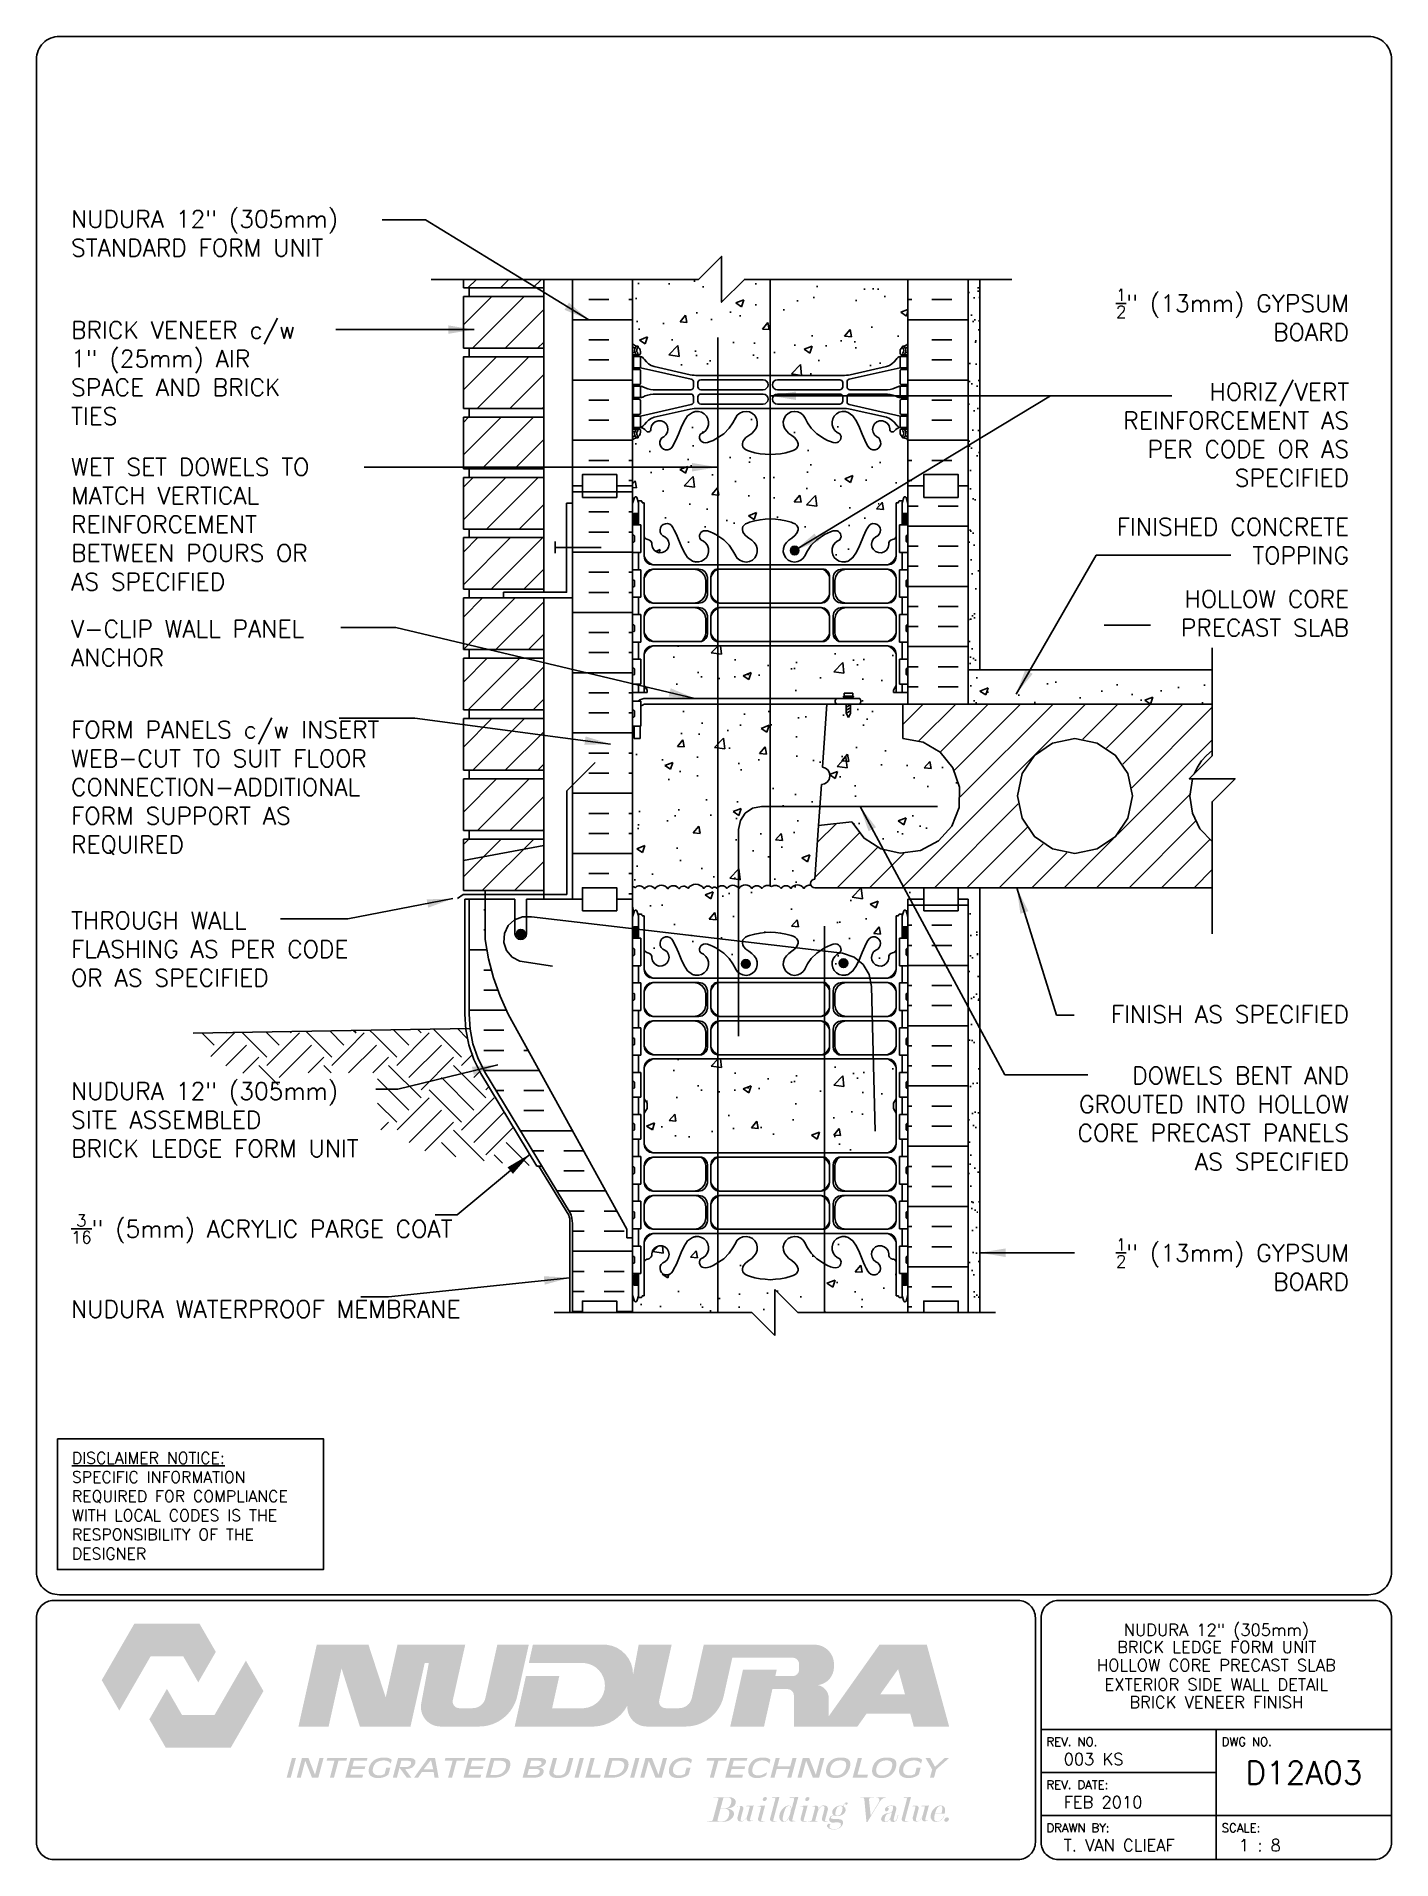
# Paper-space layout 'D12A03' of a CAD drawing. Header units: inches. Extents: x 0.42 to 7.8, y 0.49 to 10.41.
# The model-space entities are those that its viewports show. They can reach past a viewport. Long polylines and large blocks are cut down to what shows.
import ezdxf
from ezdxf.enums import TextEntityAlignment as Align

# ---------------------------------------------------------------- set-up
doc = ezdxf.new("R2010")
doc.units = ezdxf.units.IN
doc.header["$LTSCALE"] = 0.5
doc.header["$MEASUREMENT"] = 0
doc.linetypes.add('DASHED2', pattern=[0.375, 0.25, -0.125])
doc.linetypes.add('HIDDEN2', pattern=[0.1875, 0.125, -0.0625])
for name, color, linetype in [('HATCH', 12, 'Continuous'), ('Hidden2', 12, 'HIDDEN2'), ('line25', 2, 'Continuous'), ('LINE3', 3, 'Continuous'), ('LINE50', 5, 'Continuous'), ('LINE9', 9, 'Continuous'), ('LOGO', 7, 'Continuous'), ('TBK_LINE65', 3, 'Continuous'), ('TBK_TEXT', 4, 'Continuous'), ('TEXT', 4, 'Continuous'), ('Web_Edge', 9, 'Continuous')]:
    doc.layers.add(name, color=color, linetype=linetype)
doc.styles.add('DIM', font='romans.shx', dxfattribs={"width": 0.7})
doc.styles.add('ROMANS', font='romans.shx', dxfattribs={"height": 0.75})
doc.dimstyles.new('ext_12', dxfattribs={"dimscale": 12, "dimtxt": 0.09375, "dimasz": 0.09375, "dimexe": 0.09375, "dimexo": 0.0625, "dimgap": 0.0625, "dimtad": 1, "dimdec": 1, "dimzin": 3, "dimdsep": 46, "dimlunit": 4, "dimtxsty": 'DIM', "dimcen": 0.09, "dimdle": 0.09375, "dimclrt": 4, "dimadec": 0, "dimazin": 0, "dimtfac": 1, "dimtdec": 1, "dimtmove": 2, "dimatfit": 3, "dimfxl": 1, "dimfrac": 2, "dimtolj": 1, "dimtzin": 0, "dimarcsym": 0})
pattern_1 = [(50, (151.1415, -67.2077), (3.5863, -0.31376), [0.375, -4.125]), (355, (151.1415, -67.2077), (-0.69376, 3.76096), [0.3, -3.3]), (100.4514, (151.4403, -67.234), (2.892547, 3.4472), [0.3187, -3.50571]), (46.1842, (151.1415, -66.2077), (5.33621, -0.8276), [0.5625, -6.1875]), (96.6356, (151.586, -66.2767), (4.67331, 4.87059), [0.47805, -5.25856]), (351.1842, (151.1415, -66.2077), (4.67331, 4.8706), [0.45, -4.95]), (21, (151.6415, -66.4577), (2.984535, -2.013094), [0.375, -4.125]), (326, (151.6415, -66.4577), (1.21658, 3.62575), [0.3, -3.3]), (71.4514, (151.89, -66.6255), (4.201113, 1.61265), [0.3187, -3.50571]), (37.5, (151.1415, -67.2077), (0.060799, 1.664469), [0, -3.26, 0, -3.35, 0, -3.3125]), (7.5, (151.1415, -67.2077), (1.315348, 1.972059), [0, -1.91, 0, -3.185, 0, -1.2625]), (327.5, (150.0265, -67.2077), (2.669112, -0.112774), [0, -1.25, 0, -3.9, 0, -5.175]), (317.5, (149.5265, -67.2077), (2.91593, 0.500525), [0, -1.625, 0, -2.59, 0, -3.675])]
pattern_2 = [(50, (0, 0), (3.5863, -0.31376), [0.375, -4.125]), (355, (0, 0), (-0.693757, 3.76096), [0.3, -3.3]), (100.4514, (0.299, -0.026), (2.892544, 3.4472), [0.3187, -3.50571]), (46.1842, (0, 1), (5.33621, -0.827596), [0.5625, -6.1875]), (96.6356, (0.4447, 0.931), (4.67331, 4.87059), [0.47805, -5.25857]), (351.1842, (0, 1), (4.67331, 4.87059), [0.45, -4.95]), (21, (0.5, 0.75), (2.984535, -2.013094), [0.375, -4.125]), (326, (0.5, 0.75), (1.216577, 3.62575), [0.3, -3.3]), (71.4514, (0.7487, 0.5822), (4.20111, 1.612656), [0.3187, -3.50571]), (37.5, (0, 0), (0.060799, 1.664469), [0, -3.26, 0, -3.35, 0, -3.3125]), (7.5, (0, 0), (1.315348, 1.972059), [0, -1.91, 0, -3.185, 0, -1.2625]), (327.5, (-1.115, 0), (2.669112, -0.1127744), [0, -1.25, 0, -3.9, 0, -5.175]), (317.5, (-1.615, 0), (2.91593, 0.500525), [0, -1.625, 0, -2.59, 0, -3.675])]

psp = doc.layouts.new('D12A03')

# ---------------------------------------------------------------- texts
at = {"layer": 'TBK_TEXT', "color": 7, "style": 'ROMANS'}
for s, p in [('REV. NO.', (5.9215, 1.107)), ('DWG NO.', (6.876, 1.107)), ('REV. DATE:', (5.9215, 0.8726)), ('DRAWN BY:', (5.9215, 0.6382)), ('SCALE:', (6.876, 0.6382))]:
    psp.add_text(s, height=0.04688, dxfattribs=at).set_placement(p)
at = {"layer": 'TEXT', "insert": (0.6134, 2.7065), "char_height": 0.0625, "width": 1.41371, "attachment_point": 1, "style": 'ROMANS'}
psp.add_mtext('{\\Fromans.shx|c1;\\LDISCLAIMER NOTICE:\\l\\PSPECIFIC INFORMATION REQUIRED FOR COMPLIANCE WITH LOCAL CODES IS THE RESPONSIBILITY OF THE DESIGNER}', dxfattribs=at)

msp = doc.modelspace()

# ---------------------------------------------------------------- texts
at = {"layer": 'TEXT', "char_height": 0.75, "style": 'ROMANS'}
for s, insert, width, attachment_point in [('NUDURA 12" (305mm) STANDARD FORM UNIT', (218.85, 108.194), 14.89123, 4), ('\\A1;{\\H0.7x;\\S1/2;}" (13mm) GYPSUM BOARD', (274.541, 104.646), 12.02995, 6), ('BRICK VENEER c/w 1" (25mm) AIR SPACE AND BRICK TIES', (218.85, 102.114), 12.02995, 4), ('\\A1;HORIZ/VERT REINFORCEMENT AS PER CODE OR AS SPECIFIED', (274.541, 99.422), 12.02995, 6), ('WET SET DOWELS TO MATCH VERTICAL REINFORCEMENT BETWEEN POURS OR AS SPECIFIED', (218.85, 95.523), 12.02995, 4), ('\\A1;FINISHED CONCRETE TOPPING', (274.541, 94.792), 12.02995, 6), ('\\A1;HOLLOW CORE PRECAST SLAB', (274.541, 91.647), 12.02995, 6), ('V-CLIP WALL PANEL ANCHOR', (218.85, 90.349), 12.02995, 4), ('FORM PANELS c/w INSERT WEB-CUT TO SUIT FLOOR CONNECTION-ADDITIONAL FORM SUPPORT AS REQUIRED', (218.85, 84.042), 15.18202, 4), ('THROUGH WALL FLASHING AS PER CODE OR AS SPECIFIED', (218.85, 77.023), 13.56404, 4), ('\\A1;FINISH AS SPECIFIED', (274.541, 74.185), 12.02995, 6), ('\\A1;DOWELS BENT AND GROUTED INTO HOLLOW CORE PRECAST PANELS AS SPECIFIED', (274.541, 69.642), 13.63949, 6), ('NUDURA 12" (305mm) SITE ASSEMBLED\\PBRICK LEDGE FORM UNIT', (218.85, 69.588), 14.42789, 4), ('\\A1;{\\H0.7x;\\S3/16;}" (5mm) ACRYLIC PARGE COAT', (218.85, 64.836), 16.03603, 4), ('\\A1;{\\H0.7x;\\S1/2;}" (13mm) GYPSUM BOARD', (274.541, 63.288), 12.02995, 6), ('\\A1;NUDURA WATERPROOF MEMBRANE', (218.85, 61.343), 16.03603, 4)]:
    msp.add_mtext(s, dxfattribs=dict(at, insert=insert, width=width, attachment_point=attachment_point))

# ---------------------------------------------------------------- blocks, each defined once
blk = doc.blocks.new('TITLEBLOCK-Tag')
at = {"style": 'ROMANS'}
for tag, height, p in [('TITLE_LINE_1', 0.065, (0.927, -0.1328)), ('TITLE_LINE_2', 0.065, (0.9294, -0.2258)), ('CENTRE-LINE-3', 0.065, (0.927, -0.3246)), ('TITLE_LINE_4', 0.065, (0.927, -0.4299)), ('TITLE_LINE_5', 0.065, (0.927, -0.526)), ('DWG', 0.125, (1.4043, -0.9102))]:
    blk.add_attdef(tag, text='', height=height, dxfattribs=at).set_placement(p, align=Align.MIDDLE_CENTER)
for tag, p in [('LATEST_REVISION', (0.0954, -0.8366)), ('REVISION_DATE', (0.0954, -1.071)), ('DRAWN_BY', (0.0954, -1.3053)), ('SCALE', (1.0499, -1.3053))]:
    blk.add_attdef(tag, text='', height=0.065, dxfattribs=at).set_placement(p, align=Align.MIDDLE_LEFT)

# ---------------------------------------------------------------- hatches: boundary and pattern name
at = {"layer": 'HATCH'}
h = msp.add_hatch(dxfattribs=at)
h.set_pattern_fill('AR-CONC', color=256, scale=0.5)
h.set_pattern_definition(pattern_2)
h.paths.add_polyline_path([(254.793, 102.69, -0.168672), (254.979, 102.84), (255.084, 102.84), (255.084, 102.91), (255.036, 102.91, -0.414214), (254.974, 102.972), (254.974, 103.04, -0.249069), (255.084, 103.247), (255.084, 103.288), (255.174, 103.288, 0.088416), (255.32, 103.386), (255.32, 106.193), (248.195, 106.193), (247.195, 105.193), (247.195, 106.193), (247.195, 107.193), (246.195, 106.193), (243.32, 106.193), (243.32, 103.386, 0.088416), (243.466, 103.288), (243.556, 103.288), (243.556, 103.247, -0.249069), (243.666, 103.04), (243.666, 102.972, -0.414214), (243.603, 102.91), (243.556, 102.91), (243.556, 102.84), (243.661, 102.84, -0.168672), (243.847, 102.69, 0.17445), (244.254, 102.394), (245.835, 102.041, 0.054974), (246.162, 102.005), (249.32, 102.005), (252.478, 102.005, 0.054974), (252.804, 102.041), (254.385, 102.394, 0.17445)])
h = msp.add_hatch(dxfattribs=at)
h.set_pattern_fill('ANSI31', color=256, scale=8, style=0)
h.set_pattern_definition([(45, (145.1415, -67.2077), (-0.707107, 0.707107), [])])
h.paths.add_polyline_path([(239.445, 81.818), (235.945, 81.818), (235.945, 79.568), (239.445, 79.568)])
h.paths.add_polyline_path([(239.445, 84.443), (235.945, 84.443), (235.945, 82.193), (239.445, 82.193)])
h.paths.add_polyline_path([(239.445, 87.068), (235.945, 87.068), (235.945, 84.818), (239.445, 84.818)])
h.paths.add_polyline_path([(239.445, 89.693), (235.945, 89.693), (235.945, 87.443), (239.445, 87.443)])
h.paths.add_polyline_path([(239.445, 92.318), (235.945, 92.318), (235.945, 90.068), (239.445, 90.068)])
h.paths.add_polyline_path([(239.445, 94.943), (235.945, 94.943), (235.945, 92.693), (239.445, 92.693)])
h.paths.add_polyline_path([(239.445, 97.568), (235.945, 97.568), (235.945, 95.318), (239.445, 95.318)])
h.paths.add_polyline_path([(239.445, 100.193), (235.945, 100.193), (235.945, 97.943), (239.445, 97.943)])
h.paths.add_polyline_path([(239.445, 102.818), (235.945, 102.818), (235.945, 100.568), (239.445, 100.568)])
h.paths.add_polyline_path([(239.445, 105.443), (235.945, 105.443), (235.945, 103.193), (239.445, 103.193)])
h.paths.add_polyline_path([(239.445, 106.193), (235.945, 106.193), (235.945, 105.818), (239.445, 105.818)])
h = msp.add_hatch(dxfattribs=at)
h.set_pattern_fill('AR-SAND', color=256, scale=0.5, style=0)
h.set_pattern_definition([(37.5, (247.8821, 79.6934), (-0.031497, 0.963412), [0, -0.76, 0, -0.85, 0, -0.8125]), (7.5, (247.8821, 79.6934), (0.88489, 1.411073), [0, -0.41, 0, -0.685, 0, -0.2625]), (327.5, (247.2671, 79.6934), (1.55707, 0.00283), [0, -0.25, 0, -0.9, 0, -1.175]), (317.5, (247.2671, 79.6934), (1.503063, 0.43884), [0, -0.125, 0, -0.59, 0, -0.675])])
h.paths.add_polyline_path([(257.945, 87.693), (258.445, 87.693), (258.445, 106.193), (257.945, 106.193)])
h = msp.add_hatch(dxfattribs=at)
h.set_pattern_fill('AR-CONC', color=256, scale=0.5)
h.set_pattern_definition(pattern_2)
edge = h.paths.add_edge_path()
edge.add_line((255.32, 97.193), (255.32, 99.193))
edge.add_arc((254.974, 98.832), 0.5, 46.21089, 66.42182)
edge.add_line((255.174, 99.291), (255.084, 99.291))
edge.add_line((255.084, 99.291), (255.084, 99.332))
edge.add_arc((255.224, 99.54), 0.25, 180, 235.9442, ccw=False)
edge.add_line((254.974, 99.54), (254.974, 99.607))
edge.add_arc((255.036, 99.607), 0.0625, 90, 180, ccw=False)
edge.add_line((255.036, 99.67), (255.084, 99.67))
edge.add_line((255.084, 99.67), (255.084, 99.74))
edge.add_line((255.084, 99.74), (254.979, 99.74))
edge.add_arc((255.016, 99.39), 0.352, 96.12908, 141.53314)
edge.add_arc((254.639, 99.658), 0.113, 167.81557, 334.05694, ccw=False)
edge.add_arc((254.154, 99.663), 0.375, 2.92371, 239.86753)
edge.add_arc((253.834, 99.069), 0.3, -152.40303, 63.94252, ccw=False)
edge.add_spline(control_points=[(253.568, 98.931), (253.482, 99.097), (253.229, 99.587), (253.034, 100.268), (252.709, 100.399)], knot_values=[0, 0, 0, 0, 0.579211, 1.703896, 1.703896, 1.703896, 1.703896], degree=3, periodic=0)
edge.add_spline(control_points=[(252.709, 100.399), (252.659, 100.419), (252.605, 100.431), (252.548, 100.439)], knot_values=[1.703896, 1.703896, 1.703896, 1.703896, 1.875321, 1.875321, 1.875321, 1.875321], degree=3, periodic=0)
edge.add_arc((252.507, 99.941), 0.5, 85.29258, 251.79367)
edge.add_arc((252.161, 99.316), 0.242, -90, 38.23271, ccw=False)
edge.add_spline(control_points=[(252.161, 99.074), (252.04, 99.072), (251.22, 99.424), (250.975, 99.871), (250.836, 100.151)], knot_values=[0.038125, 0.038125, 0.038125, 0.038125, 0.320663, 1.237398, 1.237398, 1.237398, 1.237398], degree=3, periodic=0)
edge.add_arc((250.382, 99.941), 0.5, 24.81899, 224.18751)
edge.add_spline(control_points=[(250.024, 99.593), (250.131, 99.43), (250.491, 99.339), (250.568, 98.843), (250.02, 98.608), (249.616, 98.579), (249.32, 98.558)], knot_values=[0.229407, 0.229407, 0.229407, 0.229407, 0.844432, 1.128849, 1.464331, 2.389004, 2.389004, 2.389004, 2.389004], degree=3, periodic=0)
edge.add_spline(control_points=[(249.32, 98.558), (249.023, 98.579), (248.62, 98.608), (248.071, 98.843), (248.148, 99.339), (248.508, 99.43), (248.616, 99.593)], knot_values=[0.229407, 0.229407, 0.229407, 0.229407, 1.15408, 1.489562, 1.773979, 2.389004, 2.389004, 2.389004, 2.389004], degree=3, periodic=0)
edge.add_arc((248.257, 99.941), 0.5, 315.81249, 515.18101)
edge.add_spline(control_points=[(247.803, 100.151), (247.664, 99.871), (247.419, 99.424), (246.599, 99.072), (246.478, 99.074)], knot_values=[0.038125, 0.038125, 0.038125, 0.038125, 0.95486, 1.237398, 1.237398, 1.237398, 1.237398], degree=3, periodic=0)
edge.add_arc((246.478, 99.316), 0.242, 141.76729, 270, ccw=False)
edge.add_arc((246.132, 99.941), 0.5, 288.20633, 454.70742)
edge.add_spline(control_points=[(246.091, 100.439), (246.034, 100.431), (245.98, 100.419), (245.93, 100.399)], knot_values=[1.703896, 1.703896, 1.703896, 1.703896, 1.875321, 1.875321, 1.875321, 1.875321], degree=3, periodic=0)
edge.add_spline(control_points=[(245.93, 100.399), (245.605, 100.268), (245.41, 99.587), (245.157, 99.097), (245.071, 98.931)], knot_values=[0, 0, 0, 0, 1.124685, 1.703896, 1.703896, 1.703896, 1.703896], degree=3, periodic=0)
edge.add_arc((244.806, 99.069), 0.3, 116.05748, 333.03104, ccw=False)
edge.add_arc((244.486, 99.663), 0.375, 300.13247, 537.07629)
edge.add_arc((244, 99.658), 0.113, -154.05694, 12.18443, ccw=False)
edge.add_arc((243.623, 99.39), 0.352, 38.46686, 83.87092)
edge.add_line((243.661, 99.74), (243.556, 99.74))
edge.add_line((243.556, 99.74), (243.556, 99.67))
edge.add_line((243.556, 99.67), (243.603, 99.67))
edge.add_arc((243.603, 99.607), 0.0625, 0, 90, ccw=False)
edge.add_line((243.666, 99.607), (243.666, 99.54))
edge.add_arc((243.416, 99.54), 0.25, 304.0558, 360, ccw=False)
edge.add_line((243.556, 99.332), (243.556, 99.291))
edge.add_line((243.556, 99.291), (243.466, 99.291))
edge.add_arc((243.666, 98.832), 0.5, 113.57818, 133.78911)
edge.add_line((243.32, 99.193), (243.32, 97.193))
edge.add_line((243.32, 97.193), (243.32, 96.434))
edge.add_line((243.32, 96.434), (243.405, 96.695))
edge.add_arc((243.455, 96.668), 0.0567, 28.07249, 151.92751, ccw=False)
edge.add_line((243.505, 96.695), (243.554, 96.545))
edge.add_line((243.554, 96.545), (243.68, 96.545))
edge.add_arc((243.68, 96.495), 0.05, 0, 90, ccw=False)
edge.add_line((243.73, 96.495), (243.73, 96.465))
edge.add_line((243.73, 96.465), (243.83, 96.465))
edge.add_line((243.83, 96.465), (243.83, 94.975))
edge.add_arc((244.004, 95.052), 0.19, 203.63161, 265.69645)
edge.add_arc((243.96, 94.664), 0.2, -7.10714, 81.61996, ccw=False)
edge.add_arc((244.534, 94.658), 0.375, 182.92371, 419.86753)
edge.add_arc((244.807, 95.263), 0.293, 25.79839, 253.07312, ccw=False)
edge.add_spline(control_points=[(245.071, 95.391), (245.157, 95.224), (245.41, 94.734), (245.605, 94.053), (245.93, 93.923)], knot_values=[0, 0, 0, 0, 0.579211, 1.703896, 1.703896, 1.703896, 1.703896], degree=3, periodic=0)
edge.add_spline(control_points=[(245.93, 93.923), (245.98, 93.903), (246.034, 93.89), (246.091, 93.882)], knot_values=[1.703896, 1.703896, 1.703896, 1.703896, 1.875321, 1.875321, 1.875321, 1.875321], degree=3, periodic=0)
edge.add_arc((246.132, 94.38), 0.5, 265.29258, 431.79367)
edge.add_arc((246.478, 95.005), 0.242, 90, 218.23271, ccw=False)
edge.add_spline(control_points=[(246.478, 95.247), (246.599, 95.249), (247.419, 94.898), (247.664, 94.45), (247.803, 94.17)], knot_values=[0.038125, 0.038125, 0.038125, 0.038125, 0.320663, 1.237398, 1.237398, 1.237398, 1.237398], degree=3, periodic=0)
edge.add_arc((248.257, 94.38), 0.5, 204.81899, 404.18751)
edge.add_spline(control_points=[(248.616, 94.729), (248.508, 94.892), (248.148, 94.982), (248.071, 95.478), (248.62, 95.714), (249.023, 95.742), (249.32, 95.763)], knot_values=[0.229407, 0.229407, 0.229407, 0.229407, 0.844432, 1.128849, 1.464331, 2.389004, 2.389004, 2.389004, 2.389004], degree=3, periodic=0)
edge.add_spline(control_points=[(249.32, 95.763), (249.616, 95.742), (250.02, 95.714), (250.568, 95.478), (250.491, 94.982), (250.131, 94.892), (250.024, 94.729)], knot_values=[0.229407, 0.229407, 0.229407, 0.229407, 1.15408, 1.489562, 1.773979, 2.389004, 2.389004, 2.389004, 2.389004], degree=3, periodic=0)
edge.add_arc((250.382, 94.38), 0.5, 135.81249, 335.18101)
edge.add_spline(control_points=[(250.836, 94.17), (250.975, 94.45), (251.22, 94.898), (252.04, 95.249), (252.161, 95.247)], knot_values=[0.038125, 0.038125, 0.038125, 0.038125, 0.95486, 1.237398, 1.237398, 1.237398, 1.237398], degree=3, periodic=0)
edge.add_arc((252.161, 95.005), 0.242, -38.23271, 90, ccw=False)
edge.add_arc((252.507, 94.38), 0.5, 108.20633, 274.70742)
edge.add_spline(control_points=[(252.548, 93.882), (252.605, 93.89), (252.659, 93.903), (252.709, 93.923)], knot_values=[1.703896, 1.703896, 1.703896, 1.703896, 1.875321, 1.875321, 1.875321, 1.875321], degree=3, periodic=0)
edge.add_spline(control_points=[(252.709, 93.923), (253.034, 94.053), (253.229, 94.734), (253.482, 95.224), (253.568, 95.391)], knot_values=[0, 0, 0, 0, 1.124685, 1.703896, 1.703896, 1.703896, 1.703896], degree=3, periodic=0)
edge.add_arc((253.832, 95.263), 0.293, -73.07312, 154.20161, ccw=False)
edge.add_arc((254.106, 94.658), 0.375, 120.13247, 357.07629)
edge.add_arc((254.679, 94.664), 0.2, 98.3788, 187.10714, ccw=False)
edge.add_arc((254.635, 95.052), 0.19, 274.30609, 336.37031)
edge.add_line((254.81, 94.975), (254.81, 96.465))
edge.add_line((254.81, 96.465), (254.91, 96.465))
edge.add_line((254.91, 96.465), (254.91, 96.495))
edge.add_arc((254.96, 96.495), 0.05, 90, 180, ccw=False)
edge.add_line((254.96, 96.545), (255.086, 96.545))
edge.add_line((255.086, 96.545), (255.135, 96.695))
edge.add_arc((255.185, 96.668), 0.0567, 28.07249, 151.92751, ccw=False)
edge.add_line((255.235, 96.695), (255.32, 96.434))
edge.add_line((255.32, 96.434), (255.32, 97.193))
h = msp.add_hatch(dxfattribs=at)
h.set_pattern_fill('INSUL', color=256, scale=7, style=0)
h.set_pattern_definition([(0, (-2682.842, -317.816), (0, 2.625), []), (0, (-2682.842, -316.941), (0, 2.625), [0.875, -0.875]), (0, (-2682.842, -316.066), (0, 2.625), [0.875, -0.875])])
h.paths.add_polyline_path([(240.695, 79.193), (241.132, 79.193), (241.132, 79.693), (242.632, 79.693), (242.632, 79.193), (243.32, 79.193), (243.32, 97.193), (242.632, 97.193), (242.632, 97.693), (241.132, 97.693), (241.132, 97.193), (240.695, 97.193)])
h = msp.add_hatch(dxfattribs=at)
h.set_pattern_fill('INSUL', color=256, scale=7, angle=180, style=0)
h.set_pattern_definition([(7e-15, (265.382, 79.6934), (3e-16, -2.625), []), (7e-15, (265.382, 78.8184), (3e-16, -2.625), [0.875, -0.875]), (7e-15, (265.382, 77.9434), (3e-16, -2.625), [0.875, -0.875])])
h.paths.add_polyline_path([(255.32, 87.693), (257.945, 87.693), (257.945, 97.193), (257.257, 97.193), (257.257, 96.693), (255.757, 96.693), (255.757, 97.193), (255.32, 97.193)])
h = msp.add_hatch(dxfattribs=at)
h.set_pattern_fill('AR-CONC', color=256, scale=0.5)
h.set_pattern_definition([(50, (-17.478, 18), (3.5863, -0.31376), [0.375, -4.125]), (355, (-17.478, 18), (-0.693757, 3.76096), [0.3, -3.3]), (100.4514, (-17.179, 17.974), (2.892544, 3.4472), [0.3187, -3.50571]), (46.1842, (-17.478, 19), (5.33621, -0.827596), [0.5625, -6.1875]), (96.6356, (-17.033, 18.931), (4.67331, 4.87059), [0.47805, -5.25857]), (351.1842, (-17.478, 19), (4.67331, 4.87059), [0.45, -4.95]), (21, (-16.978, 18.75), (2.984535, -2.013094), [0.375, -4.125]), (326, (-16.978, 18.75), (1.216577, 3.62575), [0.3, -3.3]), (71.4514, (-16.7292, 18.5822), (4.20111, 1.612656), [0.3187, -3.50571]), (37.5, (-17.4779, 18), (0.060799, 1.664469), [0, -3.26, 0, -3.35, 0, -3.3125]), (7.5, (-17.4779, 18), (1.315348, 1.972059), [0, -1.91, 0, -3.185, 0, -1.2625]), (327.5, (-18.5929, 18), (2.669112, -0.1127744), [0, -1.25, 0, -3.9, 0, -5.175]), (317.5, (-19.093, 18), (2.91593, 0.500525), [0, -1.625, 0, -2.59, 0, -3.675])])
edge = h.paths.add_edge_path()
edge.add_line((253.221, 87.693), (254.81, 87.693))
edge.add_line((254.81, 87.693), (254.81, 89.862))
edge.add_arc((254.435, 89.862), 0.375, 0.00215, 90)
edge.add_line((254.435, 90.237), (244.205, 90.237))
edge.add_arc((244.205, 89.862), 0.375, 90, 180.00282)
edge.add_line((243.83, 89.862), (243.83, 87.94))
edge.add_arc((243.889, 87.444), 0.499, 90.45616, 96.8855, ccw=False)
edge.add_line((243.885, 87.943), (253.219, 87.943))
edge.add_arc((253.082, 87.817), 0.186, -41.81955, 42.64251, ccw=False)
h = msp.add_hatch(dxfattribs=at)
h.set_pattern_fill('AR-CONC', color=256, scale=0.5, style=0)
h.set_pattern_definition(pattern_1)
h.paths.add_polyline_path([(258.445, 88.693), (258.445, 87.693), (263.868, 87.693), (263.868, 88.693)])
h = msp.add_hatch(dxfattribs=at)
h.set_pattern_fill('AR-CONC', color=256, scale=0.5, style=0)
h.set_pattern_definition(pattern_1)
h.paths.add_polyline_path([(268.575, 87.693), (268.575, 88.693), (263.868, 88.693), (263.868, 87.693)])
h = msp.add_hatch(dxfattribs=at)
h.set_pattern_fill('AR-CONC', color=256, scale=0.5)
h.set_pattern_definition(pattern_2)
h.paths.add_polyline_path([(251.546, 84.199, 0.932515), (251.598, 84.945), (251.79, 87.693), (243.887, 87.693, 0.243307), (243.685, 87.586), (243.685, 86.738), (243.643, 86.738), (243.643, 86.193), (243.394, 86.193), (243.393, 86.738), (243.32, 86.738), (243.32, 79.731, -0.324963), (243.426, 79.694, -0.520567), (243.833, 79.654, -0.520567), (244.292, 79.654, -0.520567), (244.856, 79.654, -0.520567), (245.342, 79.654, -0.520567), (245.735, 79.668, -0.520567), (246.417, 79.668, -0.520567), (246.785, 79.668, -0.520567), (246.995, 79.668, -0.520567), (247.428, 79.668, -0.520567), (247.952, 79.668, -0.520567), (248.516, 79.668, -0.520567), (248.949, 79.668, -0.396716), (249.369, 79.755, -0.396716), (249.788, 79.668, -0.520567), (250.221, 79.668, -0.520567), (250.785, 79.668, -0.278151), (251.087, 79.802, -0.548621), (251.257, 80.068), (251.421, 82.412)])
h.paths.add_polyline_path([(255.097, 86.193), (255.097, 87.693), (252.816, 87.693), (252.816, 87.296), (252.723, 87.108), (252.629, 87.296), (252.629, 87.693), (251.79, 87.693), (251.598, 84.945, -0.932515), (251.546, 84.199), (251.421, 82.412), (252.867, 82.564, 1.788289)])
h = msp.add_hatch(dxfattribs=at)
h.set_pattern_fill('ANSI31', color=256, scale=8, style=0)
h.paths.add_polyline_path([(268.575, 81.71, -0.315027), (267.712, 84.443), (267.575, 84.443), (267.791, 84.66, -0.130458), (268.575, 85.676), (268.575, 87.693), (255.097, 87.693), (255.097, 86.193, -1.788289), (252.867, 82.564), (251.421, 82.412), (251.257, 80.068, 1), (251.257, 79.693), (268.575, 79.693)])
h.paths.add_polyline_path([(260.097, 83.693, -1), (265.097, 83.693, -1)], flags=16)
h = msp.add_hatch(dxfattribs=at)
h.set_pattern_fill('AR-CONC', color=256, scale=0.5)
h.set_pattern_definition(pattern_2)
edge = h.paths.add_edge_path()
edge.add_line((255.32, 79.193), (256.007, 79.193))
edge.add_line((256.007, 79.193), (256.007, 79.693))
edge.add_line((256.007, 79.693), (251.257, 79.693))
edge.add_arc((251.257, 79.881), 0.188, 205.00042, 270, ccw=False)
edge.add_arc((251.047, 79.484), 0.32, 82.82425, 145)
edge.add_arc((250.503, 79.47), 0.344, 35, 145)
edge.add_arc((250.004, 79.516), 0.264, 35, 145)
edge.add_arc((249.532, 79.488), 0.312, 35, 121.55603)
edge.add_arc((249.205, 79.488), 0.312, 58.44397, 145)
edge.add_arc((248.733, 79.516), 0.264, 35, 145)
edge.add_arc((248.234, 79.47), 0.344, 35, 145)
edge.add_arc((247.69, 79.484), 0.32, 35, 145)
edge.add_arc((247.211, 79.516), 0.264, 35, 145)
edge.add_arc((246.89, 79.594), 0.128, 35, 145)
edge.add_arc((246.601, 79.539), 0.224, 35, 145)
edge.add_arc((246.076, 79.429), 0.416, 35, 145)
edge.add_arc((245.543, 79.523), 0.24, 36.90924, 146.90924)
edge.add_arc((245.099, 79.485), 0.296, 35, 145)
edge.add_arc((244.574, 79.457), 0.344, 35, 145)
edge.add_arc((244.063, 79.494), 0.28, 35, 145)
edge.add_arc((243.616, 79.532), 0.249, 29.47217, 139.47217)
edge.add_arc((243.348, 79.639), 0.0961, 35, 107.00891)
edge.add_line((243.32, 79.731), (243.32, 79.193))
edge.add_line((243.32, 79.193), (243.32, 78.434))
edge.add_line((243.32, 78.434), (243.405, 78.695))
edge.add_arc((243.455, 78.668), 0.0567, 28.07249, 151.92751, ccw=False)
edge.add_line((243.505, 78.695), (243.554, 78.545))
edge.add_line((243.554, 78.545), (243.68, 78.545))
edge.add_arc((243.68, 78.495), 0.05, 0, 90, ccw=False)
edge.add_line((243.73, 78.495), (243.73, 78.465))
edge.add_line((243.73, 78.465), (243.83, 78.465))
edge.add_line((243.83, 78.465), (243.83, 76.975))
edge.add_arc((244.004, 77.052), 0.19, 203.63161, 265.69645)
edge.add_arc((243.96, 76.664), 0.2, -7.10714, 81.61996, ccw=False)
edge.add_arc((244.534, 76.658), 0.375, 182.92371, 419.86753)
edge.add_arc((244.807, 77.263), 0.293, 25.79839, 253.07312, ccw=False)
edge.add_spline(control_points=[(245.071, 77.391), (245.157, 77.224), (245.41, 76.734), (245.605, 76.053), (245.93, 75.923)], knot_values=[0, 0, 0, 0, 0.579211, 1.703896, 1.703896, 1.703896, 1.703896], degree=3, periodic=0)
edge.add_spline(control_points=[(245.93, 75.923), (245.98, 75.903), (246.034, 75.89), (246.091, 75.882)], knot_values=[1.703896, 1.703896, 1.703896, 1.703896, 1.875321, 1.875321, 1.875321, 1.875321], degree=3, periodic=0)
edge.add_arc((246.132, 76.38), 0.5, 265.29258, 431.79367)
edge.add_arc((246.478, 77.005), 0.242, 90, 218.23271, ccw=False)
edge.add_spline(control_points=[(246.478, 77.247), (246.599, 77.249), (247.419, 76.898), (247.664, 76.45), (247.803, 76.17)], knot_values=[0.038125, 0.038125, 0.038125, 0.038125, 0.320663, 1.237398, 1.237398, 1.237398, 1.237398], degree=3, periodic=0)
edge.add_arc((248.257, 76.38), 0.5, 204.81899, 404.18751)
edge.add_spline(control_points=[(248.616, 76.729), (248.508, 76.892), (248.148, 76.982), (248.071, 77.478), (248.62, 77.714), (249.023, 77.742), (249.32, 77.763)], knot_values=[0.229407, 0.229407, 0.229407, 0.229407, 0.844432, 1.128849, 1.464331, 2.389004, 2.389004, 2.389004, 2.389004], degree=3, periodic=0)
edge.add_spline(control_points=[(249.32, 77.763), (249.616, 77.742), (250.02, 77.714), (250.568, 77.478), (250.491, 76.982), (250.131, 76.892), (250.024, 76.729)], knot_values=[0.229407, 0.229407, 0.229407, 0.229407, 1.15408, 1.489562, 1.773979, 2.389004, 2.389004, 2.389004, 2.389004], degree=3, periodic=0)
edge.add_arc((250.382, 76.38), 0.5, 135.81249, 335.18101)
edge.add_spline(control_points=[(250.836, 76.17), (250.975, 76.45), (251.22, 76.898), (252.04, 77.249), (252.161, 77.247)], knot_values=[0.038125, 0.038125, 0.038125, 0.038125, 0.95486, 1.237398, 1.237398, 1.237398, 1.237398], degree=3, periodic=0)
edge.add_arc((252.161, 77.005), 0.242, -38.23271, 90, ccw=False)
edge.add_arc((252.507, 76.38), 0.5, 108.20633, 274.70742)
edge.add_spline(control_points=[(252.548, 75.882), (252.605, 75.89), (252.659, 75.903), (252.709, 75.923)], knot_values=[1.703896, 1.703896, 1.703896, 1.703896, 1.875321, 1.875321, 1.875321, 1.875321], degree=3, periodic=0)
edge.add_spline(control_points=[(252.709, 75.923), (253.034, 76.053), (253.229, 76.734), (253.482, 77.224), (253.568, 77.391)], knot_values=[0, 0, 0, 0, 1.124685, 1.703896, 1.703896, 1.703896, 1.703896], degree=3, periodic=0)
edge.add_arc((253.832, 77.263), 0.293, -73.07312, 154.20161, ccw=False)
edge.add_arc((254.106, 76.658), 0.375, 120.13247, 357.07629)
edge.add_arc((254.679, 76.664), 0.2, 98.3788, 187.10714, ccw=False)
edge.add_arc((254.635, 77.052), 0.19, 274.30609, 336.37031)
edge.add_line((254.81, 76.975), (254.81, 78.465))
edge.add_line((254.81, 78.465), (254.91, 78.465))
edge.add_line((254.91, 78.465), (254.91, 78.495))
edge.add_arc((254.96, 78.495), 0.05, 90, 180, ccw=False)
edge.add_line((254.96, 78.545), (255.086, 78.545))
edge.add_line((255.086, 78.545), (255.135, 78.695))
edge.add_arc((255.185, 78.668), 0.0567, 28.07249, 151.92751, ccw=False)
edge.add_line((255.235, 78.695), (255.32, 78.434))
edge.add_line((255.32, 78.434), (255.32, 79.193))
h = msp.add_hatch(dxfattribs=at)
h.set_pattern_fill('INSUL', color=256, scale=7, style=0)
h.set_pattern_definition([(180, (3181.4812, -335.816), (0, 2.625), []), (180, (3181.4812, -334.941), (0, 2.625), [0.875, -0.875]), (180, (3181.4812, -334.066), (0, 2.625), [0.875, -0.875])])
h.paths.add_polyline_path([(257.945, 61.193), (257.507, 61.193), (257.507, 61.693), (256.007, 61.693), (256.007, 61.193), (255.32, 61.193), (255.32, 79.193), (256.007, 79.193), (256.007, 79.693), (257.507, 79.693), (257.507, 79.193), (257.945, 79.193)])
h = msp.add_hatch(dxfattribs=at)
h.set_pattern_fill('INSUL', color=256, scale=7, style=0)
h.set_pattern_definition([(0, (-2759.1712, -361.389), (0, 2.625), []), (0, (-2759.1712, -360.514), (0, 2.625), [0.875, -0.875]), (0, (-2759.1712, -359.639), (0, 2.625), [0.875, -0.875])])
h.paths.add_polyline_path([(237.895, 74.193, -0.079579), (236.895, 77.443), (236.895, 79.193), (236.195, 79.193), (236.195, 74.193, 0.131652), (236.864, 71.693), (240.602, 65.543, -0.10438), (240.695, 65.068), (240.695, 61.193), (241.132, 61.193), (241.132, 61.693), (242.632, 61.693), (242.632, 61.193), (243.32, 61.193), (243.32, 64.443), (243.07, 64.443), (243.07, 64.818)])
h = msp.add_hatch(dxfattribs=at)
h.set_pattern_fill('AR-SAND', color=256, scale=0.5, style=0)
h.set_pattern_definition([(37.5, (138.27715, -5.4716), (-0.0314967, 0.963412), [0, -0.76, 0, -0.85, 0, -0.8125]), (7.5, (138.2772, -5.4716), (0.884888, 1.411073), [0, -0.41, 0, -0.685, 0, -0.2625]), (327.5, (137.66215, -5.4716), (1.557071, 0.0028295), [0, -0.25, 0, -0.9, 0, -1.175]), (317.5, (137.6622, -5.4716), (1.503063, 0.438838), [0, -0.125, 0, -0.59, 0, -0.675])])
h.paths.add_polyline_path([(258.445, 73.76), (257.945, 73.76), (257.945, 61.194), (258.445, 61.195)])
h.paths.add_polyline_path([(258.445, 78.693), (257.945, 78.693), (257.945, 73.76), (258.445, 73.76)])
h = msp.add_hatch(dxfattribs=at)
h.set_pattern_fill('EARTH', color=256, scale=8, angle=45, style=0)
h.set_pattern_definition([(45, (132.2772, -5.4716), (2e-16, 2.828427), [2, -2]), (45, (131.7468, -4.9412), (2e-16, 2.828427), [2, -2]), (45, (131.2165, -4.411), (2e-16, 2.828427), [2, -2]), (135, (131.2165, -4.0574), (-2.828427, 4e-16), [2, -2]), (135, (131.7468, -3.527), (-2.828427, 4e-16), [2, -2]), (135, (132.2772, -2.9967), (-2.828427, 4e-16), [2, -2])])
h.paths.add_polyline_path([(232.468, 73.506), (223.752, 73.36), (223.931, 73.185), (224.112, 73.015), (224.296, 72.85), (224.482, 72.693), (224.67, 72.542), (224.861, 72.399), (225.055, 72.265), (225.25, 72.139), (225.449, 72.023), (225.65, 71.915), (225.852, 71.816), (226.057, 71.724), (226.262, 71.639), (226.469, 71.56), (226.676, 71.486), (226.883, 71.417), (227.091, 71.352), (227.299, 71.289), (227.507, 71.227), (227.716, 71.163), (227.926, 71.096), (228.005, 71.069)])
edge = h.paths.add_edge_path()
edge.add_line((232.207, 69.147), (233.578, 69.147))
edge.add_line((233.578, 69.147), (233.578, 68.409))
edge.add_line((233.578, 68.409), (233.848, 68.332))
edge.add_line((233.848, 68.332), (234.551, 68.166))
edge.add_line((234.551, 68.166), (235.406, 68.004))
edge.add_line((235.406, 68.004), (236.441, 67.848))
edge.add_line((236.441, 67.848), (237.681, 67.701))
edge.add_line((237.681, 67.701), (239.154, 67.565))
edge.add_line((239.154, 67.565), (236.703, 71.598))
edge.add_arc((241.195, 74.193), 5.188, 186.95488, 210.02356, ccw=False)
edge.add_line((236.045, 73.565), (232.468, 73.506))
edge.add_line((232.468, 73.506), (229.035, 71.631))
edge.add_line((229.035, 71.631), (232.207, 71.631))
edge.add_line((232.207, 71.631), (232.207, 69.147))
h = msp.add_hatch(dxfattribs=at)
h.set_pattern_fill('AR-CONC', color=256, scale=0.5)
h.set_pattern_definition([(50, (-17.478, -4e-14), (3.5863, -0.31376), [0.375, -4.125]), (355, (-17.478, -4e-14), (-0.693757, 3.76096), [0.3, -3.3]), (100.4514, (-17.179, -0.026), (2.892544, 3.4472), [0.3187, -3.50571]), (46.1842, (-17.478, 1), (5.33621, -0.827596), [0.5625, -6.1875]), (96.6356, (-17.033, 0.931), (4.67331, 4.87059), [0.47805, -5.25857]), (351.1842, (-17.478, 1), (4.67331, 4.87059), [0.45, -4.95]), (21, (-16.978, 0.75), (2.984535, -2.013094), [0.375, -4.125]), (326, (-16.978, 0.75), (1.216577, 3.62575), [0.3, -3.3]), (71.4514, (-16.7292, 0.5822), (4.20111, 1.612656), [0.3187, -3.50571]), (37.5, (-17.4779, -4e-14), (0.060799, 1.664469), [0, -3.26, 0, -3.35, 0, -3.3125]), (7.5, (-17.4779, -4e-14), (1.315348, 1.972059), [0, -1.91, 0, -3.185, 0, -1.2625]), (327.5, (-18.5929, -4e-14), (2.669112, -0.1127744), [0, -1.25, 0, -3.9, 0, -5.175]), (317.5, (-19.093, -4e-14), (2.91593, 0.500525), [0, -1.625, 0, -2.59, 0, -3.675])])
h.paths.add_polyline_path([(254.81, 71.862, 0.414203), (254.435, 72.237), (244.205, 72.237, 0.414228), (243.83, 71.862), (243.83, 68.523, 0.412864), (244.205, 68.149), (254.435, 68.149, 0.414225), (254.81, 68.524)])
h = msp.add_hatch(dxfattribs=at)
h.set_pattern_fill('AR-CONC', color=256, scale=0.5)
h.set_pattern_definition(pattern_2)
edge = h.paths.add_edge_path()
edge.add_arc((254.635, 63.335), 0.19, 23.62969, 85.69391)
edge.add_arc((254.679, 63.723), 0.2, 172.89286, 261.6212, ccw=False)
edge.add_arc((254.106, 63.729), 0.375, 2.92371, 239.86753)
edge.add_arc((253.832, 63.124), 0.293, -154.20161, 73.07312, ccw=False)
edge.add_spline(control_points=[(253.568, 62.996), (253.482, 63.163), (253.229, 63.653), (253.034, 64.334), (252.709, 64.464)], knot_values=[0, 0, 0, 0, 0.579211, 1.703896, 1.703896, 1.703896, 1.703896], degree=3, periodic=0)
edge.add_spline(control_points=[(252.709, 64.464), (252.659, 64.484), (252.605, 64.497), (252.548, 64.505)], knot_values=[1.703896, 1.703896, 1.703896, 1.703896, 1.875321, 1.875321, 1.875321, 1.875321], degree=3, periodic=0)
edge.add_arc((252.507, 64.007), 0.5, 85.29258, 251.79367)
edge.add_arc((252.161, 63.382), 0.242, -90, 38.23271, ccw=False)
edge.add_spline(control_points=[(252.161, 63.14), (252.04, 63.138), (251.22, 63.489), (250.975, 63.937), (250.836, 64.216)], knot_values=[0.038125, 0.038125, 0.038125, 0.038125, 0.320663, 1.237398, 1.237398, 1.237398, 1.237398], degree=3, periodic=0)
edge.add_arc((250.382, 64.007), 0.5, 24.81899, 224.18751)
edge.add_spline(control_points=[(250.024, 63.658), (250.131, 63.495), (250.491, 63.404), (250.568, 62.909), (250.02, 62.673), (249.616, 62.645), (249.32, 62.624)], knot_values=[0.229407, 0.229407, 0.229407, 0.229407, 0.844432, 1.128849, 1.464331, 2.389004, 2.389004, 2.389004, 2.389004], degree=3, periodic=0)
edge.add_spline(control_points=[(249.32, 62.624), (249.023, 62.645), (248.62, 62.673), (248.071, 62.909), (248.148, 63.404), (248.508, 63.495), (248.616, 63.658)], knot_values=[0.229407, 0.229407, 0.229407, 0.229407, 1.15408, 1.489562, 1.773979, 2.389004, 2.389004, 2.389004, 2.389004], degree=3, periodic=0)
edge.add_arc((248.257, 64.007), 0.5, 315.81249, 515.18101)
edge.add_spline(control_points=[(247.803, 64.216), (247.664, 63.937), (247.419, 63.489), (246.599, 63.138), (246.478, 63.14)], knot_values=[0.038125, 0.038125, 0.038125, 0.038125, 0.95486, 1.237398, 1.237398, 1.237398, 1.237398], degree=3, periodic=0)
edge.add_arc((246.478, 63.382), 0.242, 141.76729, 270, ccw=False)
edge.add_arc((246.132, 64.007), 0.5, 288.20633, 454.70742)
edge.add_spline(control_points=[(246.091, 64.505), (246.034, 64.497), (245.98, 64.484), (245.93, 64.464)], knot_values=[1.703896, 1.703896, 1.703896, 1.703896, 1.875321, 1.875321, 1.875321, 1.875321], degree=3, periodic=0)
edge.add_spline(control_points=[(245.93, 64.464), (245.605, 64.334), (245.41, 63.653), (245.157, 63.163), (245.071, 62.996)], knot_values=[0, 0, 0, 0, 1.124685, 1.703896, 1.703896, 1.703896, 1.703896], degree=3, periodic=0)
edge.add_arc((244.807, 63.124), 0.293, 106.92688, 334.20161, ccw=False)
edge.add_arc((244.534, 63.729), 0.375, 300.13247, 537.07629)
edge.add_arc((243.96, 63.723), 0.2, -81.61996, 7.10714, ccw=False)
edge.add_arc((244.004, 63.335), 0.19, 94.30355, 156.36837)
edge.add_line((243.83, 63.411), (243.83, 61.922))
edge.add_line((243.83, 61.922), (243.73, 61.922))
edge.add_line((243.73, 61.922), (243.73, 61.892))
edge.add_arc((243.68, 61.892), 0.05, -90, 0, ccw=False)
edge.add_line((243.68, 61.842), (243.554, 61.842))
edge.add_line((243.554, 61.842), (243.505, 61.692))
edge.add_arc((243.455, 61.719), 0.0567, 208.07249, 331.92751, ccw=False)
edge.add_line((243.405, 61.692), (243.32, 61.953))
edge.add_line((243.32, 61.953), (243.32, 61.193))
edge.add_line((243.32, 61.193), (248.518, 61.193))
edge.add_line((248.518, 61.193), (249.518, 60.193))
edge.add_line((249.518, 60.193), (249.518, 61.193))
edge.add_line((249.518, 61.193), (249.518, 62.193))
edge.add_line((249.518, 62.193), (250.518, 61.193))
edge.add_line((250.518, 61.193), (255.32, 61.193))
edge.add_line((255.32, 61.193), (255.32, 61.953))
edge.add_line((255.32, 61.953), (255.235, 61.692))
edge.add_arc((255.185, 61.719), 0.0567, 208.07249, 331.92751, ccw=False)
edge.add_line((255.135, 61.692), (255.086, 61.842))
edge.add_line((255.086, 61.842), (254.96, 61.842))
edge.add_arc((254.96, 61.892), 0.05, 180, 270, ccw=False)
edge.add_line((254.91, 61.892), (254.91, 61.922))
edge.add_line((254.91, 61.922), (254.81, 61.922))
edge.add_line((254.81, 61.922), (254.81, 63.411))
at = {"layer": 'LINE3'}
for points in [[(250.195, 94.38, 1), (250.57, 94.38, 1)], [(238.257, 77.693, 1), (238.632, 77.693, 1)], [(248.07, 76.38, 1), (248.445, 76.38, 1)], [(252.32, 76.406, 1), (252.695, 76.406, 1)]]:
    msp.add_hatch(color=256, dxfattribs=at).paths.add_polyline_path(points)

# ---------------------------------------------------------------- linework, layer by layer
at = {"layer": 'HATCH'}
for p, q in [((241.408, 106.184), (242.283, 106.184)), ((243.158, 106.184), (243.32, 106.184)), ((255.481, 106.184), (255.32, 106.184)), ((257.231, 106.184), (256.356, 106.184)), ((241.408, 105.309), (242.283, 105.309)), ((243.158, 105.309), (243.32, 105.309)), ((257.231, 105.309), (256.356, 105.309)), ((240.695, 104.434), (243.32, 104.434)), ((257.945, 104.434), (255.32, 104.434)), ((241.408, 103.559), (242.283, 103.559)), ((257.231, 103.559), (256.356, 103.559)), ((241.408, 102.684), (242.283, 102.684)), ((257.231, 102.684), (256.356, 102.684)), ((240.695, 101.809), (243.32, 101.809)), ((257.945, 101.809), (255.32, 101.809)), ((241.408, 100.934), (242.283, 100.934)), ((257.231, 100.934), (256.356, 100.934)), ((241.408, 100.059), (242.283, 100.059)), ((257.231, 100.059), (256.356, 100.059)), ((240.695, 99.184), (243.32, 99.184)), ((257.945, 99.184), (255.32, 99.184)), ((241.408, 98.309), (242.283, 98.309)), ((243.158, 98.309), (243.32, 98.309)), ((255.481, 98.309), (255.32, 98.309)), ((255.481, 98.309), (255.32, 98.309)), ((257.231, 98.309), (256.356, 98.309)), ((243.158, 97.434), (243.32, 97.434)), ((255.481, 97.434), (255.32, 97.434)), ((255.481, 97.434), (255.32, 97.434))]:
    msp.add_line(p, q, dxfattribs=at)
for points in [[(249.369, 79.755, 0.396716), (248.949, 79.668, 0.520567), (248.516, 79.668, 0.520567), (247.952, 79.668, 0.520567), (247.428, 79.668, 0.520567), (246.995, 79.668, 0.520567), (246.785, 79.668, 0.520567), (246.417, 79.668, 0.520567), (245.735, 79.668, 0.520567), (245.342, 79.654, 0.520567), (244.856, 79.654, 0.520567), (244.292, 79.654, 0.520567), (243.833, 79.654, 0.520567), (243.426, 79.694, 0.324963), (243.32, 79.731, 0.324963)], [(249.369, 79.755, -0.396716), (249.788, 79.668, -0.520567), (250.221, 79.668, -0.520567), (250.785, 79.668, -0.278151), (251.087, 79.802, -0.278151)]]:
    msp.add_lwpolyline(points, format="xyb", dxfattribs=at)
at = {"layer": 'Hidden2'}
for p, q in [((251.598, 84.945), (251.79, 87.693)), ((251.421, 82.412), (251.546, 84.199)), ((236.895, 79.193), (238.195, 79.193)), ((238.195, 79.193), (238.195, 77.693)), ((238.695, 77.693), (238.695, 79.193)), ((238.695, 79.193), (240.695, 79.193))]:
    msp.add_line(p, q, dxfattribs=at)
at = {"layer": 'Hidden2', "color": 9}
msp.add_line((236.895, 79.193), (238.195, 79.193), dxfattribs=at)
at = {"layer": 'Hidden2', "ltscale": 4}
msp.add_line((243.32, 64.443), (243.32, 79.193), dxfattribs=at)
at = {"layer": 'Hidden2'}
msp.add_lwpolyline([(240.695, 79.193), (241.132, 79.193), (241.132, 79.693), (242.632, 79.693), (242.632, 79.193), (243.32, 79.193)], dxfattribs=at)
for centre, radius, start, end in [((251.546, 84.574), 0.375, 270, 82), ((238.445, 77.693), 0.25, 180, 0)]:
    msp.add_arc(centre, radius, start, end, dxfattribs=at)
at = {"layer": 'line25'}
for p, q in [((235.945, 105.818), (235.945, 106.193)), ((239.445, 105.818), (235.945, 105.818)), ((236.195, 105.443), (236.195, 105.818)), ((236.195, 105.443), (236.195, 105.818)), ((239.445, 92.568), (239.445, 106.193)), ((243.32, 106.193), (243.32, 97.193)), ((255.32, 97.193), (255.32, 106.193)), ((239.445, 105.443), (235.945, 105.443)), ((235.945, 103.193), (235.945, 105.443)), ((239.445, 103.193), (235.945, 103.193)), ((235.945, 100.568), (235.945, 102.818)), ((239.445, 102.818), (235.945, 102.818)), ((236.195, 102.818), (236.195, 103.193)), ((236.195, 102.818), (236.195, 102.943)), ((239.445, 100.568), (235.945, 100.568)), ((235.945, 97.943), (235.945, 100.193)), ((239.445, 100.193), (235.945, 100.193)), ((236.195, 100.193), (236.195, 100.568)), ((236.195, 100.193), (236.195, 100.568)), ((239.445, 97.943), (235.945, 97.943)), ((236.195, 97.568), (236.195, 97.943)), ((236.195, 97.568), (236.195, 97.693)), ((235.945, 95.318), (235.945, 97.568)), ((239.445, 97.568), (235.945, 97.568)), ((243.32, 97.193), (243.32, 79.193)), ((255.32, 87.693), (255.32, 97.193)), ((239.445, 95.318), (235.945, 95.318)), ((236.195, 94.943), (236.195, 95.318)), ((243.32, 95.498), (243.685, 95.498)), ((243.685, 94.298), (243.685, 95.498)), ((255.32, 95.498), (254.955, 95.498)), ((254.955, 94.298), (254.955, 95.498)), ((235.945, 92.693), (235.945, 94.943)), ((239.445, 94.943), (235.945, 94.943)), ((243.32, 94.788), (243.32, 95.008)), ((243.32, 94.953), (243.32, 94.953)), ((243.32, 94.843), (243.32, 94.843)), ((243.36, 95.048), (243.36, 95.048)), ((243.36, 94.748), (243.36, 94.748)), ((243.4, 94.788), (243.4, 95.008)), ((255.24, 94.788), (255.24, 95.008)), ((255.28, 95.048), (255.28, 95.048)), ((255.28, 94.748), (255.28, 94.748)), ((255.32, 94.788), (255.32, 95.008)), ((255.32, 94.953), (255.32, 94.953)), ((255.32, 94.843), (255.32, 94.843)), ((243.32, 94.298), (243.685, 94.298)), ((255.32, 94.298), (254.955, 94.298)), ((243.32, 93.548), (243.685, 93.548)), ((243.32, 92.838), (243.32, 93.058)), ((243.32, 93.003), (243.32, 93.003)), ((243.36, 93.098), (243.36, 93.098)), ((243.4, 92.838), (243.4, 93.058)), ((243.685, 92.348), (243.685, 93.548)), ((255.32, 93.548), (254.955, 93.548)), ((254.955, 92.348), (254.955, 93.548)), ((255.24, 92.838), (255.24, 93.058)), ((255.28, 93.098), (255.28, 93.098)), ((255.32, 92.838), (255.32, 93.058)), ((255.32, 93.003), (255.32, 93.003)), ((239.445, 92.693), (235.945, 92.693)), ((235.945, 90.068), (235.945, 92.318)), ((239.445, 92.318), (235.945, 92.318)), ((236.195, 92.318), (236.195, 92.693)), ((239.445, 79.193), (239.445, 92.318)), ((243.32, 92.893), (243.32, 92.893)), ((243.32, 92.348), (243.685, 92.348)), ((243.36, 92.798), (243.36, 92.798)), ((255.32, 92.348), (254.955, 92.348)), ((255.28, 92.798), (255.28, 92.798)), ((255.32, 92.893), (255.32, 92.893)), ((243.32, 91.598), (243.685, 91.598)), ((243.685, 90.398), (243.685, 91.598)), ((255.32, 91.598), (254.955, 91.598)), ((254.955, 90.398), (254.955, 91.598)), ((243.32, 90.888), (243.32, 91.108)), ((243.32, 91.053), (243.32, 91.053)), ((243.32, 90.943), (243.32, 90.943)), ((243.36, 91.148), (243.36, 91.148)), ((243.36, 90.848), (243.36, 90.848)), ((243.4, 90.888), (243.4, 91.108)), ((255.24, 90.888), (255.24, 91.108)), ((255.28, 91.148), (255.28, 91.148)), ((255.28, 90.848), (255.28, 90.848)), ((255.32, 90.888), (255.32, 91.108)), ((255.32, 91.053), (255.32, 91.053)), ((255.32, 90.943), (255.32, 90.943)), ((239.445, 90.068), (235.945, 90.068)), ((236.195, 89.693), (236.195, 90.068)), ((243.32, 90.398), (243.685, 90.398)), ((255.32, 90.398), (254.955, 90.398)), ((235.945, 87.443), (235.945, 89.693)), ((239.445, 89.693), (235.945, 89.693)), ((243.32, 89.648), (243.685, 89.648)), ((243.32, 89.218), (243.32, 88.998)), ((243.32, 89.163), (243.32, 89.163)), ((243.32, 89.053), (243.32, 89.053)), ((243.36, 89.258), (243.36, 89.258)), ((243.36, 88.958), (243.36, 88.958)), ((243.4, 89.218), (243.4, 88.998)), ((243.685, 89.648), (243.685, 88.568)), ((255.32, 89.648), (254.955, 89.648)), ((254.955, 89.648), (254.955, 88.568)), ((255.24, 89.218), (255.24, 88.998)), ((255.28, 89.258), (255.28, 89.258)), ((255.28, 88.958), (255.28, 88.958)), ((255.32, 89.218), (255.32, 88.998)), ((255.32, 89.163), (255.32, 89.163)), ((255.32, 89.053), (255.32, 89.053)), ((243.32, 88.568), (243.685, 88.568)), ((255.32, 88.568), (254.955, 88.568)), ((239.445, 87.443), (235.945, 87.443)), ((236.195, 87.068), (236.195, 87.443)), ((243.32, 87.818), (243.685, 87.818)), ((243.32, 87.168), (243.32, 87.388)), ((243.36, 87.428), (243.36, 87.428)), ((243.4, 87.168), (243.4, 87.388)), ((243.685, 86.738), (243.685, 87.818)), ((251.79, 87.693), (268.575, 87.693)), ((255.097, 86.193), (255.097, 87.693)), ((255.32, 87.693), (268.575, 87.693)), ((235.945, 84.818), (235.945, 87.068)), ((239.445, 87.068), (235.945, 87.068)), ((243.32, 87.333), (243.32, 87.333)), ((243.32, 87.223), (243.32, 87.223)), ((243.32, 86.738), (243.685, 86.738)), ((243.36, 87.128), (243.36, 87.128)), ((239.445, 84.818), (235.945, 84.818)), ((235.945, 82.193), (235.945, 84.443)), ((239.445, 84.443), (235.945, 84.443)), ((236.195, 84.443), (236.195, 84.818)), ((239.445, 82.193), (235.945, 82.193)), ((239.445, 81.818), (235.945, 81.818)), ((235.945, 79.568), (235.945, 81.818)), ((236.195, 81.818), (236.195, 82.193)), ((251.257, 80.068), (251.421, 82.412)), ((251.421, 82.412), (252.867, 82.564)), ((239.445, 79.568), (235.945, 79.568)), ((236.895, 79.568), (236.895, 79.193)), ((251.257, 79.693), (268.575, 79.693)), ((255.507, 79.693), (268.575, 79.693)), ((236.895, 79.193), (236.895, 77.443)), ((255.32, 61.193), (255.32, 79.193)), ((243.32, 77.498), (243.685, 77.498)), ((243.36, 77.048), (243.36, 77.048)), ((243.685, 76.298), (243.685, 77.498)), ((255.32, 77.498), (254.955, 77.498)), ((254.955, 76.298), (254.955, 77.498)), ((255.28, 77.048), (255.28, 77.048)), ((243.32, 76.788), (243.32, 77.008)), ((243.32, 76.953), (243.32, 76.953)), ((243.32, 76.843), (243.32, 76.843)), ((243.32, 76.298), (243.685, 76.298)), ((243.36, 76.748), (243.36, 76.748)), ((243.4, 76.788), (243.4, 77.008)), ((255.32, 76.298), (254.955, 76.298)), ((255.24, 76.788), (255.24, 77.008)), ((255.28, 76.748), (255.28, 76.748)), ((255.32, 76.788), (255.32, 77.008)), ((255.32, 76.953), (255.32, 76.953)), ((255.32, 76.843), (255.32, 76.843)), ((243.32, 75.548), (243.685, 75.548)), ((243.685, 74.348), (243.685, 75.548)), ((255.32, 75.548), (254.955, 75.548)), ((254.955, 74.348), (254.955, 75.548)), ((243.32, 74.838), (243.32, 75.058)), ((243.32, 75.003), (243.32, 75.003)), ((243.32, 74.893), (243.32, 74.893)), ((243.36, 75.098), (243.36, 75.098)), ((243.36, 74.798), (243.36, 74.798)), ((243.4, 74.838), (243.4, 75.058)), ((255.24, 74.838), (255.24, 75.058)), ((255.28, 75.098), (255.28, 75.098)), ((255.28, 74.798), (255.28, 74.798)), ((255.32, 74.838), (255.32, 75.058)), ((255.32, 75.003), (255.32, 75.003)), ((255.32, 74.893), (255.32, 74.893)), ((243.07, 64.818), (237.895, 74.193)), ((243.32, 74.348), (243.685, 74.348)), ((255.32, 74.348), (254.955, 74.348)), ((243.32, 73.598), (243.685, 73.598)), ((243.32, 72.888), (243.32, 73.108)), ((243.32, 73.053), (243.32, 73.053)), ((243.36, 73.148), (243.36, 73.148)), ((243.4, 72.888), (243.4, 73.108)), ((243.685, 72.398), (243.685, 73.598)), ((255.32, 73.598), (254.955, 73.598)), ((254.955, 72.398), (254.955, 73.598)), ((255.24, 72.888), (255.24, 73.108)), ((255.28, 73.148), (255.28, 73.148)), ((255.32, 72.888), (255.32, 73.108)), ((255.32, 73.053), (255.32, 73.053)), ((243.32, 72.943), (243.32, 72.943)), ((243.32, 72.398), (243.685, 72.398)), ((243.36, 72.848), (243.36, 72.848)), ((255.32, 72.398), (254.955, 72.398)), ((255.28, 72.848), (255.28, 72.848)), ((255.32, 72.943), (255.32, 72.943)), ((243.32, 71.648), (243.685, 71.648)), ((243.685, 71.648), (243.685, 70.568)), ((255.32, 71.648), (254.955, 71.648)), ((254.955, 71.648), (254.955, 70.568)), ((243.32, 71.218), (243.32, 70.998)), ((243.32, 71.163), (243.32, 71.163)), ((243.32, 71.053), (243.32, 71.053)), ((243.36, 71.258), (243.36, 71.258)), ((243.36, 70.958), (243.36, 70.958)), ((243.4, 71.218), (243.4, 70.998)), ((255.24, 71.218), (255.24, 70.998)), ((255.28, 71.258), (255.28, 71.258)), ((255.28, 70.958), (255.28, 70.958)), ((255.32, 71.218), (255.32, 70.998)), ((255.32, 71.163), (255.32, 71.163)), ((255.32, 71.053), (255.32, 71.053)), ((243.32, 70.568), (243.685, 70.568)), ((255.32, 70.568), (254.955, 70.568)), ((243.32, 69.818), (243.685, 69.818)), ((243.32, 69.168), (243.32, 69.388)), ((243.32, 69.333), (243.32, 69.333)), ((243.32, 69.223), (243.32, 69.223)), ((243.36, 69.428), (243.36, 69.428)), ((243.36, 69.128), (243.36, 69.128)), ((243.4, 69.168), (243.4, 69.388)), ((243.685, 68.738), (243.685, 69.818)), ((255.32, 69.818), (254.955, 69.818)), ((254.955, 68.738), (254.955, 69.818)), ((255.24, 69.168), (255.24, 69.388)), ((255.28, 69.428), (255.28, 69.428)), ((255.28, 69.128), (255.28, 69.128)), ((255.32, 69.168), (255.32, 69.388)), ((255.32, 69.333), (255.32, 69.333)), ((255.32, 69.223), (255.32, 69.223)), ((243.32, 68.738), (243.685, 68.738)), ((255.32, 68.738), (254.955, 68.738)), ((243.32, 67.988), (243.685, 67.988)), ((243.32, 67.498), (243.32, 67.278)), ((243.36, 67.538), (243.36, 67.538)), ((243.4, 67.498), (243.4, 67.278)), ((243.685, 67.988), (243.685, 66.788)), ((255.32, 67.988), (254.955, 67.988)), ((254.955, 67.988), (254.955, 66.788)), ((255.24, 67.498), (255.24, 67.278)), ((255.28, 67.538), (255.28, 67.538)), ((255.32, 67.498), (255.32, 67.278)), ((243.32, 67.443), (243.32, 67.443)), ((243.32, 67.333), (243.32, 67.333)), ((243.32, 66.788), (243.685, 66.788)), ((243.36, 67.238), (243.36, 67.238)), ((255.32, 66.788), (254.955, 66.788)), ((255.28, 67.238), (255.28, 67.238)), ((255.32, 67.443), (255.32, 67.443)), ((255.32, 67.333), (255.32, 67.333)), ((243.32, 66.038), (243.685, 66.038)), ((243.685, 66.038), (243.685, 64.838)), ((255.32, 66.038), (254.955, 66.038)), ((254.955, 66.038), (254.955, 64.838)), ((243.32, 65.548), (243.32, 65.328)), ((243.32, 65.493), (243.32, 65.493)), ((243.32, 65.383), (243.32, 65.383)), ((243.36, 65.288), (243.36, 65.288)), ((243.4, 65.548), (243.4, 65.328)), ((255.24, 65.548), (255.24, 65.328)), ((255.28, 65.288), (255.28, 65.288)), ((255.32, 65.548), (255.32, 65.328)), ((255.32, 65.493), (255.32, 65.493)), ((255.32, 65.383), (255.32, 65.383)), ((243.07, 64.443), (243.07, 64.818)), ((243.32, 64.443), (243.07, 64.443)), ((243.32, 64.838), (243.685, 64.838)), ((243.32, 61.193), (243.32, 64.443)), ((255.32, 64.838), (254.955, 64.838)), ((243.32, 64.088), (243.685, 64.088)), ((243.32, 63.598), (243.32, 63.378)), ((243.32, 63.543), (243.32, 63.543)), ((243.36, 63.638), (243.36, 63.638)), ((243.4, 63.598), (243.4, 63.378)), ((243.685, 64.088), (243.685, 62.888)), ((255.32, 64.088), (254.955, 64.088)), ((254.955, 64.088), (254.955, 62.888)), ((255.24, 63.598), (255.24, 63.378)), ((255.28, 63.638), (255.28, 63.638)), ((255.32, 63.598), (255.32, 63.378)), ((255.32, 63.543), (255.32, 63.543)), ((243.32, 63.433), (243.32, 63.433)), ((243.32, 62.888), (243.685, 62.888)), ((243.36, 63.338), (243.36, 63.338)), ((255.32, 62.888), (254.955, 62.888)), ((255.28, 63.338), (255.28, 63.338)), ((255.32, 63.433), (255.32, 63.433))]:
    msp.add_line(p, q, dxfattribs=at)
msp.add_circle((262.597, 83.693), 2.5, dxfattribs=at)
for centre, radius, start, end in [((243.36, 95.008), 0.04, 90, 180), ((243.36, 94.788), 0.04, 180, 270), ((243.36, 95.008), 0.04, 360, 90), ((243.36, 94.788), 0.04, 270, 0), ((255.28, 95.008), 0.04, 90, 180), ((255.28, 94.788), 0.04, 180, 270), ((255.28, 95.008), 0.04, 0, 90), ((255.28, 94.788), 0.04, 270, 0), ((243.36, 93.058), 0.04, 90, 180), ((243.36, 93.058), 0.04, 360, 90), ((255.28, 93.058), 0.04, 90, 180), ((255.28, 93.058), 0.04, 0, 90), ((243.36, 92.838), 0.04, 180, 270), ((243.36, 92.838), 0.04, 270, 0), ((255.28, 92.838), 0.04, 180, 270), ((255.28, 92.838), 0.04, 270, 0), ((243.36, 91.108), 0.04, 90, 180), ((243.36, 90.888), 0.04, 180, 270), ((243.36, 91.108), 0.04, 360, 90), ((243.36, 90.888), 0.04, 270, 0), ((255.28, 91.108), 0.04, 90, 180), ((255.28, 90.888), 0.04, 180, 270), ((255.28, 91.108), 0.04, 0, 90), ((255.28, 90.888), 0.04, 270, 0), ((243.36, 89.218), 0.04, 90, 180), ((243.36, 88.998), 0.04, 180, 270), ((243.36, 89.218), 0.04, 0, 90), ((243.36, 88.998), 0.04, 270, 0), ((255.28, 89.218), 0.04, 90, 180), ((255.28, 88.998), 0.04, 180, 270), ((255.28, 89.218), 0.04, 360, 90), ((255.28, 88.998), 0.04, 270, 0), ((243.36, 87.388), 0.04, 90, 180), ((243.36, 87.388), 0.04, 360, 90), ((243.36, 87.168), 0.04, 180, 270), ((243.36, 87.168), 0.04, 270, 0), ((255.097, 83.693), 2.5, 206.85458, 90), ((270.097, 83.693), 2.5, 127.51416, 157.24512), ((270.097, 83.693), 2.5, 162.5424, 232.48584), ((251.257, 79.881), 0.188, 90, 270), ((247.54, 78.94), 10.75, 188.00281, 206.20265), ((243.36, 77.008), 0.04, 90, 180), ((243.36, 77.008), 0.04, 360, 90), ((255.28, 77.008), 0.04, 90, 180), ((255.28, 77.008), 0.04, 0, 90), ((243.36, 76.788), 0.04, 180, 270), ((243.36, 76.788), 0.04, 270, 0), ((255.28, 76.788), 0.04, 180, 270), ((255.28, 76.788), 0.04, 270, 0), ((243.36, 75.058), 0.04, 90, 180), ((243.36, 74.838), 0.04, 180, 270), ((243.36, 75.058), 0.04, 360, 90), ((243.36, 74.838), 0.04, 270, 0), ((255.28, 75.058), 0.04, 90, 180), ((255.28, 74.838), 0.04, 180, 270), ((255.28, 75.058), 0.04, 0, 90), ((255.28, 74.838), 0.04, 270, 0), ((243.36, 73.108), 0.04, 90, 180), ((243.36, 73.108), 0.04, 360, 90), ((255.28, 73.108), 0.04, 90, 180), ((255.28, 73.108), 0.04, 0, 90), ((243.36, 72.888), 0.04, 180, 270), ((243.36, 72.888), 0.04, 270, 0), ((255.28, 72.888), 0.04, 180, 270), ((255.28, 72.888), 0.04, 270, 0), ((243.36, 71.218), 0.04, 90, 180), ((243.36, 70.998), 0.04, 180, 270), ((243.36, 71.218), 0.04, 0, 90), ((243.36, 70.998), 0.04, 270, 0), ((255.28, 71.218), 0.04, 90, 180), ((255.28, 70.998), 0.04, 180, 270), ((255.28, 71.218), 0.04, 360, 90), ((255.28, 70.998), 0.04, 270, 0), ((243.36, 69.388), 0.04, 90, 180), ((243.36, 69.168), 0.04, 180, 270), ((243.36, 69.388), 0.04, 360, 90), ((243.36, 69.168), 0.04, 270, 0), ((255.28, 69.388), 0.04, 90, 180), ((255.28, 69.168), 0.04, 180, 270), ((255.28, 69.388), 0.04, 0, 90), ((255.28, 69.168), 0.04, 270, 0), ((243.36, 67.498), 0.04, 90, 180), ((243.36, 67.498), 0.04, 0, 90), ((255.28, 67.498), 0.04, 90, 180), ((255.28, 67.498), 0.04, 360, 90), ((243.36, 67.278), 0.04, 180, 270), ((243.36, 67.278), 0.04, 270, 0), ((255.28, 67.278), 0.04, 180, 270), ((255.28, 67.278), 0.04, 270, 0), ((243.36, 65.548), 0.04, 90, 180), ((243.36, 65.328), 0.04, 180, 270), ((243.36, 65.548), 0.04, 0, 90), ((243.36, 65.328), 0.04, 270, 0), ((255.28, 65.548), 0.04, 90, 180), ((255.28, 65.328), 0.04, 180, 270), ((255.28, 65.548), 0.04, 360, 90), ((255.28, 65.328), 0.04, 270, 0), ((243.36, 63.598), 0.04, 90, 180), ((243.36, 63.598), 0.04, 0, 90), ((255.28, 63.598), 0.04, 90, 180), ((255.28, 63.598), 0.04, 360, 90), ((243.36, 63.378), 0.04, 180, 270), ((243.36, 63.378), 0.04, 270, 0), ((255.28, 63.378), 0.04, 180, 270), ((255.28, 63.378), 0.04, 270, 0)]:
    msp.add_arc(centre, radius, start, end, dxfattribs=at)
at = {"layer": 'LINE3'}
for p, q in [((249.32, 106.193), (249.32, 79.779)), ((247.03, 103.66), (247.03, 61.192)), ((248.937, 83.236), (256.611, 83.236)), ((247.937, 73.236), (247.937, 82.236)), ((252.473, 76.845), (238.91, 78.427)), ((251.676, 78.024), (251.676, 61.193)), ((238.408, 76.493), (239.832, 76.273)), ((253.883, 69.091), (253.736, 75.399))]:
    msp.add_line(p, q, dxfattribs=at)
for centre in [(250.382, 94.38), (238.445, 77.693), (248.257, 76.38), (252.507, 76.406)]:
    msp.add_circle(centre, 0.188, dxfattribs=at)
for centre, radius, start, end in [((248.937, 82.236), 1, 90, 180), ((238.7, 77.449), 1, 77.91962, 252.98815), ((252.236, 75.364), 1.5, 1.33513, 80.91366)]:
    msp.add_arc(centre, radius, start, end, dxfattribs=at)
at = {"layer": 'LINE50'}
for p, q in [((240.695, 97.193), (240.695, 106.193)), ((257.945, 97.193), (257.945, 106.193)), ((240.695, 79.193), (240.695, 97.193)), ((257.945, 87.693), (257.945, 97.193)), ((252.75, 88.193), (252.75, 88.193)), ((257.945, 61.193), (257.945, 79.193)), ((224.167, 73.367), (236.234, 73.568))]:
    msp.add_line(p, q, dxfattribs=at)
for points in [[(243.32, 97.193), (242.632, 97.193), (242.632, 97.693), (241.132, 97.693), (241.132, 97.193), (240.695, 97.193)], [(240.695, 97.193), (241.132, 97.193), (241.132, 97.693), (242.632, 97.693), (242.632, 97.193), (243.32, 97.193)], [(255.32, 97.193), (256.007, 97.193), (256.007, 97.693), (257.507, 97.693), (257.507, 97.193), (257.945, 97.193)], [(257.945, 97.193), (257.507, 97.193), (257.507, 97.693), (256.007, 97.693), (256.007, 97.193), (255.32, 97.193)], [(240.695, 79.193), (241.132, 79.193), (241.132, 79.693), (242.632, 79.693), (242.632, 79.193), (243.32, 79.193)], [(243.32, 79.193), (242.632, 79.193), (242.632, 79.693), (241.132, 79.693), (241.132, 79.193), (240.695, 79.193)], [(257.945, 79.193), (257.507, 79.193), (257.507, 79.693), (256.007, 79.693), (256.007, 79.193), (255.32, 79.193)], [(255.32, 79.193), (256.007, 79.193), (256.007, 79.693), (257.507, 79.693), (257.507, 79.193), (257.945, 79.193)], [(243.32, 61.193), (242.632, 61.193), (242.632, 61.693), (241.132, 61.693), (241.132, 61.193), (240.695, 61.193)], [(255.32, 61.193), (256.007, 61.193), (256.007, 61.693), (257.507, 61.693), (257.507, 61.193), (257.945, 61.193)]]:
    msp.add_lwpolyline(points, dxfattribs=at)
msp.add_lwpolyline([(240.695, 61.193), (240.695, 65.068, 0.10438), (240.602, 65.543), (236.864, 71.693, -0.131652), (236.195, 74.193), (236.195, 79.193), (236.895, 79.193)], format="xyb", dxfattribs=at)
at = {"layer": 'LINE9'}
for p, q in [((258.445, 89.193), (258.445, 106.193)), ((255.481, 105.309), (255.32, 105.309)), ((257.945, 89.193), (268.575, 89.193)), ((252.535, 88.171), (252.535, 88.046)), ((252.535, 88.171), (252.91, 88.171)), ((252.91, 88.171), (252.91, 88.046)), ((253.219, 87.943), (243.885, 87.943)), ((253.221, 87.693), (243.887, 87.693)), ((252.535, 88.046), (252.91, 88.046)), ((252.535, 87.983), (252.91, 87.983)), ((252.535, 87.983), (252.91, 87.983)), ((252.615, 87.679), (252.641, 87.693)), ((252.615, 87.545), (252.833, 87.671)), ((252.615, 87.42), (252.833, 87.546)), ((252.615, 87.288), (252.833, 87.414)), ((252.629, 87.943), (252.629, 87.983)), ((252.629, 87.296), (252.629, 87.693)), ((252.816, 87.943), (252.816, 87.983)), ((252.816, 87.296), (252.816, 87.693)), ((243.393, 86.738), (243.394, 86.193)), ((243.643, 86.193), (243.643, 86.738)), ((252.723, 87.108), (252.629, 87.296)), ((252.723, 87.108), (252.816, 87.296)), ((243.643, 86.193), (243.394, 86.193)), ((240.46, 83.92), (241.695, 85.155)), ((240.46, 79.398), (240.46, 83.92)), ((235.695, 79.23), (235.938, 79.398)), ((240.46, 79.398), (235.938, 79.398)), ((236.007, 79.193), (236.195, 79.193)), ((239.154, 67.565), (239.374, 67.565)), ((249.518, 62.193), (250.518, 61.193)), ((249.518, 61.193), (249.518, 62.193)), ((248.518, 61.193), (239.901, 61.193)), ((249.518, 60.193), (248.518, 61.193)), ((249.518, 61.193), (249.518, 60.193)), ((250.518, 61.193), (259.135, 61.193))]:
    msp.add_line(p, q, dxfattribs=at)
at = {"layer": 'LINE9', "linetype": 'DASHED2'}
for p, q in [((239.945, 94.519), (239.945, 94.769)), ((239.945, 94.519), (239.945, 94.269)), ((239.945, 94.519), (241.945, 94.519)), ((239.445, 81.534), (235.945, 80.886))]:
    msp.add_line(p, q, dxfattribs=at)
at = {"layer": 'LINE9'}
for points in [[(259.84, 106.193), (248.195, 106.193), (247.195, 105.193), (247.195, 106.193), (247.195, 107.193), (246.195, 106.193), (234.549, 106.193)], [(268.575, 90.147), (268.575, 85.443), (267.575, 84.443), (268.575, 84.443), (269.575, 84.443), (268.575, 83.443), (268.575, 77.693)], [(258.445, 61.193), (258.445, 79.693)]]:
    msp.add_lwpolyline(points, dxfattribs=at)
at = {"layer": 'LINE9', "linetype": 'DASHED2', "ltscale": 0.15}
for points in [[(242.632, 97.193), (242.632, 97.193), (242.632, 96.693), (241.132, 96.693), (241.132, 97.193), (241.132, 97.193)], [(257.507, 97.193), (257.507, 97.193), (257.507, 96.693), (256.007, 96.693), (256.007, 97.193), (256.007, 97.193)], [(242.632, 79.193), (242.632, 79.193), (242.632, 78.693), (241.132, 78.693), (241.132, 79.193), (241.132, 79.193)], [(256.007, 79.193), (256.007, 79.193), (256.007, 78.693), (257.507, 78.693), (257.507, 79.193), (257.507, 79.193)]]:
    msp.add_lwpolyline(points, dxfattribs=at)
at = {"layer": 'LINE9', "color": 9}
msp.add_lwpolyline([(240.695, 96.443), (240.445, 96.443), (240.445, 92.568), (237.695, 92.568), (237.695, 92.318), (240.695, 92.318)], close=True, dxfattribs=at)
at = {"layer": 'LINE9'}
msp.add_lwpolyline([(239.154, 67.565), (236.703, 71.598, -0.131757), (236.007, 74.193), (236.007, 79.193)], format="xyb", dxfattribs=at)
at = {"layer": 'LINE9', "linetype": 'HIDDEN2'}
msp.add_lwpolyline([(240.591, 61.193), (240.591, 65.13, 0.097369), (240.538, 65.432), (239.241, 67.565)], format="xyb", dxfattribs=at)
at = {"layer": 'LINE9'}
for centre, radius, start, end in [((243.889, 87.444), 0.499, 89.35428, 131.45289), ((243.889, 87.444), 0.249, 89.35428, 145.34473), ((252.267, 87.818), 0.125, 89.39473, 270.60527), ((252.535, 88.015), 0.0312, 90, 270), ((252.91, 88.015), 0.0312, 270, 90), ((253.082, 87.817), 0.186, 318.18045, 42.64251)]:
    msp.add_arc(centre, radius, start, end, dxfattribs=at)
at = {"layer": 'TEXT'}
msp.add_line((265.886, 91.136), (263.868, 91.136), dxfattribs=at)
for points in [[(258.074, 105.286, 0, 0.36, 0), (259.154, 105.286, 0, 0, 0), (262.62, 105.286, 0, 0, 0)], [(263.868, 86.066, 0, 0.36, 0), (263.868, 87.146, 0, 0, 0), (263.868, 91.136, 0, 0, 0)]]:
    msp.add_lwpolyline(points, format="xyseb", dxfattribs=at)
at = {"layer": 'Web_Edge'}
for p, q in [((243.466, 103.288), (243.556, 103.288)), ((243.556, 103.288), (243.556, 103.247)), ((255.174, 103.288), (255.084, 103.288)), ((255.084, 103.288), (255.084, 103.247)), ((243.32, 103.01), (243.397, 103.01)), ((243.32, 102.91), (243.603, 102.91)), ((243.466, 102.91), (243.466, 102.84)), ((243.556, 102.91), (243.556, 102.84)), ((243.666, 103.04), (243.666, 102.972)), ((254.974, 103.04), (254.974, 102.972)), ((255.32, 102.91), (255.036, 102.91)), ((255.084, 102.91), (255.084, 102.84)), ((255.174, 102.91), (255.174, 102.84)), ((255.32, 103.01), (255.242, 103.01)), ((243.32, 102.27), (243.603, 102.27)), ((243.466, 102.34), (243.466, 102.27)), ((243.556, 102.34), (243.556, 102.27)), ((245.878, 101.843), (243.661, 102.34)), ((243.666, 102.207), (243.666, 101.672)), ((245.835, 102.041), (244.254, 102.394)), ((245.976, 101.509), (245.976, 101.721)), ((246.162, 102.005), (248.32, 102.005)), ((249.32, 102.005), (246.162, 102.005)), ((246.163, 101.51), (246.163, 101.694)), ((246.288, 101.819), (249.008, 101.819)), ((249.32, 102.005), (252.478, 102.005)), ((252.351, 101.819), (249.632, 101.819)), ((252.478, 102.005), (250.32, 102.005)), ((252.476, 101.51), (252.476, 101.694)), ((252.663, 101.509), (252.663, 101.721)), ((252.761, 101.843), (254.979, 102.34)), ((252.804, 102.041), (254.385, 102.394)), ((254.974, 102.207), (254.974, 101.672)), ((255.32, 102.27), (255.036, 102.27)), ((255.084, 102.34), (255.084, 102.27)), ((255.174, 102.34), (255.174, 102.27)), ((243.32, 101.61), (243.603, 101.61)), ((243.32, 100.97), (243.603, 100.97)), ((243.466, 101.61), (243.466, 101.54)), ((243.466, 100.97), (243.466, 101.04)), ((243.556, 101.61), (243.556, 101.54)), ((243.556, 100.97), (243.556, 101.04)), ((243.666, 100.372), (243.666, 100.907)), ((245.851, 101.384), (244.213, 101.384)), ((245.851, 101.195), (244.213, 101.195)), ((245.976, 101.07), (245.976, 100.858)), ((246.163, 101.07), (246.163, 100.886)), ((246.288, 101.385), (249.008, 101.385)), ((246.288, 101.195), (249.008, 101.195)), ((252.351, 101.385), (249.632, 101.385)), ((252.351, 101.195), (249.632, 101.195)), ((252.476, 101.07), (252.476, 100.886)), ((252.663, 101.07), (252.663, 100.858)), ((252.788, 101.384), (254.426, 101.384)), ((252.788, 101.195), (254.426, 101.195)), ((254.974, 100.372), (254.974, 100.907)), ((255.32, 101.61), (255.036, 101.61)), ((255.32, 100.97), (255.036, 100.97)), ((255.084, 101.61), (255.084, 101.54)), ((255.084, 100.97), (255.084, 101.04)), ((255.174, 101.61), (255.174, 101.54)), ((255.174, 100.97), (255.174, 101.04)), ((243.32, 100.31), (243.603, 100.31)), ((243.466, 100.24), (243.466, 100.31)), ((243.556, 100.24), (243.556, 100.31)), ((245.878, 100.736), (243.661, 100.24)), ((245.835, 100.538), (244.254, 100.185)), ((246.162, 100.574), (248.32, 100.574)), ((249.32, 100.574), (246.162, 100.574)), ((246.288, 100.761), (249.008, 100.761)), ((249.32, 100.574), (252.478, 100.574)), ((252.351, 100.761), (249.632, 100.761)), ((252.478, 100.574), (250.32, 100.574)), ((252.761, 100.736), (254.979, 100.24)), ((252.804, 100.538), (254.385, 100.185)), ((255.32, 100.31), (255.036, 100.31)), ((255.084, 100.24), (255.084, 100.31)), ((255.174, 100.24), (255.174, 100.31)), ((243.32, 99.67), (243.603, 99.67)), ((243.32, 99.57), (243.397, 99.57)), ((243.466, 99.67), (243.466, 99.74)), ((243.466, 99.291), (243.556, 99.291)), ((243.556, 99.67), (243.556, 99.74)), ((243.556, 99.291), (243.556, 99.332)), ((243.666, 99.54), (243.666, 99.607)), ((254.974, 99.54), (254.974, 99.607)), ((255.32, 99.67), (255.036, 99.67)), ((255.084, 99.67), (255.084, 99.74)), ((255.084, 99.291), (255.084, 99.332)), ((255.174, 99.291), (255.084, 99.291)), ((255.174, 99.67), (255.174, 99.74)), ((255.32, 99.57), (255.242, 99.57)), ((243.32, 96.434), (243.405, 96.695)), ((243.58, 96.465), (243.505, 96.695)), ((243.554, 96.545), (243.68, 96.545)), ((243.58, 96.465), (243.58, 95.498)), ((243.73, 96.495), (243.73, 96.495)), ((243.73, 96.495), (243.73, 96.465)), ((243.73, 96.465), (243.83, 96.465)), ((243.83, 94.13), (243.83, 96.465)), ((254.91, 96.465), (254.81, 96.465)), ((254.81, 94.13), (254.81, 96.465)), ((254.91, 96.495), (254.91, 96.495)), ((254.91, 96.495), (254.91, 96.465)), ((255.086, 96.545), (254.96, 96.545)), ((255.06, 96.465), (255.135, 96.695)), ((255.06, 96.465), (255.06, 95.498)), ((255.32, 96.434), (255.235, 96.695)), ((244.205, 93.755), (254.435, 93.755)), ((243.83, 93.193), (243.83, 92.467)), ((246.205, 93.568), (244.205, 93.568)), ((246.505, 92.585), (246.505, 93.082)), ((246.58, 93.206), (246.58, 92.453)), ((246.732, 93.236), (246.732, 92.467)), ((247.031, 93.568), (251.642, 93.568)), ((251.907, 93.236), (251.907, 92.467)), ((252.06, 93.206), (252.06, 92.453)), ((252.134, 92.585), (252.135, 93.082)), ((252.434, 93.568), (254.435, 93.568)), ((254.81, 93.193), (254.81, 92.467)), ((243.83, 90.8), (243.83, 91.526)), ((244.205, 92.092), (246.205, 92.092)), ((244.205, 91.901), (246.205, 91.901)), ((246.505, 91.408), (246.505, 90.811)), ((246.58, 90.769), (246.58, 91.539)), ((246.732, 90.756), (246.732, 91.526)), ((251.532, 92.092), (247.107, 92.092)), ((251.532, 91.901), (247.107, 91.901)), ((251.907, 90.756), (251.907, 91.526)), ((252.06, 90.769), (252.06, 91.539)), ((252.134, 91.408), (252.135, 90.811)), ((254.435, 92.092), (252.434, 92.092)), ((254.435, 91.901), (252.434, 91.901)), ((254.81, 90.8), (254.81, 91.526)), ((243.83, 89.862), (243.83, 88.193)), ((246.328, 90.425), (244.205, 90.425)), ((244.205, 90.237), (254.435, 90.237)), ((247.031, 90.425), (251.642, 90.425)), ((252.311, 90.425), (254.435, 90.425)), ((254.81, 89.862), (254.81, 88.193)), ((243.94, 88.193), (243.32, 88.193)), ((243.95, 88.193), (243.32, 88.193)), ((243.95, 88.306), (243.83, 88.506)), ((243.95, 88.306), (243.83, 88.506)), ((243.95, 88.193), (243.95, 88.306)), ((243.95, 88.193), (243.95, 88.306)), ((254.69, 88.306), (254.81, 88.506)), ((254.69, 88.306), (254.81, 88.506)), ((254.69, 88.193), (254.69, 88.306)), ((254.69, 88.193), (254.69, 88.306)), ((254.69, 88.193), (255.32, 88.193)), ((254.69, 88.193), (255.32, 88.193)), ((243.32, 78.434), (243.405, 78.695)), ((243.58, 78.465), (243.505, 78.695)), ((255.06, 78.465), (255.135, 78.695)), ((255.32, 78.434), (255.235, 78.695)), ((243.554, 78.545), (243.68, 78.545)), ((243.58, 78.465), (243.58, 77.498)), ((243.73, 78.495), (243.73, 78.495)), ((243.73, 78.495), (243.73, 78.465)), ((243.73, 78.465), (243.83, 78.465)), ((243.83, 76.13), (243.83, 78.465)), ((254.91, 78.465), (254.81, 78.465)), ((254.81, 76.13), (254.81, 78.465)), ((254.91, 78.495), (254.91, 78.495)), ((254.91, 78.495), (254.91, 78.465)), ((255.086, 78.545), (254.96, 78.545)), ((255.06, 78.465), (255.06, 77.498)), ((244.205, 75.755), (254.435, 75.755)), ((246.205, 75.568), (244.205, 75.568)), ((247.031, 75.568), (251.642, 75.568)), ((252.434, 75.568), (254.435, 75.568)), ((243.83, 75.193), (243.83, 74.467)), ((246.505, 74.585), (246.505, 75.082)), ((246.58, 75.206), (246.58, 74.453)), ((246.732, 75.236), (246.732, 74.467)), ((251.907, 75.236), (251.907, 74.467)), ((252.06, 75.206), (252.06, 74.453)), ((252.134, 74.585), (252.135, 75.082)), ((254.81, 75.193), (254.81, 74.467)), ((244.205, 74.092), (246.205, 74.092)), ((244.205, 73.901), (246.205, 73.901)), ((251.532, 74.092), (247.107, 74.092)), ((251.532, 73.901), (247.107, 73.901)), ((254.435, 74.092), (252.434, 74.092)), ((254.435, 73.901), (252.434, 73.901)), ((243.83, 72.8), (243.83, 73.526)), ((246.505, 73.408), (246.505, 72.811)), ((246.58, 72.769), (246.58, 73.539)), ((246.732, 72.756), (246.732, 73.526)), ((251.907, 72.756), (251.907, 73.526)), ((252.06, 72.769), (252.06, 73.539)), ((252.134, 73.408), (252.135, 72.811)), ((254.81, 72.8), (254.81, 73.526)), ((246.328, 72.425), (244.205, 72.425)), ((247.031, 72.425), (251.642, 72.425)), ((252.311, 72.425), (254.435, 72.425)), ((243.95, 70.306), (243.83, 70.506)), ((243.95, 70.306), (243.83, 70.506)), ((243.95, 70.081), (243.83, 69.881)), ((243.95, 70.081), (243.83, 69.881)), ((243.95, 70.193), (243.95, 70.306)), ((243.95, 70.193), (243.95, 70.306)), ((243.95, 70.193), (243.95, 70.081)), ((243.95, 70.193), (243.95, 70.081)), ((254.69, 70.306), (254.81, 70.506)), ((254.69, 70.306), (254.81, 70.506)), ((254.69, 70.193), (254.69, 70.306)), ((254.69, 70.193), (254.69, 70.306)), ((254.69, 70.193), (254.69, 70.081)), ((254.69, 70.193), (254.69, 70.081)), ((254.69, 70.081), (254.81, 69.881)), ((254.69, 70.081), (254.81, 69.881)), ((243.83, 67.587), (243.83, 66.861)), ((246.328, 67.962), (244.205, 67.962)), ((246.505, 66.979), (246.505, 67.576)), ((246.58, 67.617), (246.58, 66.848)), ((246.732, 67.63), (246.732, 66.861)), ((247.031, 67.962), (251.642, 67.962)), ((251.907, 67.63), (251.907, 66.861)), ((252.06, 67.617), (252.06, 66.848)), ((252.134, 66.979), (252.135, 67.576)), ((252.311, 67.962), (254.435, 67.962)), ((254.81, 67.587), (254.81, 66.861)), ((243.83, 65.194), (243.83, 65.92)), ((244.205, 66.486), (246.205, 66.486)), ((244.205, 66.295), (246.205, 66.295)), ((246.58, 65.181), (246.58, 65.933)), ((246.732, 65.151), (246.732, 65.92)), ((251.532, 66.486), (247.107, 66.486)), ((251.532, 66.295), (247.107, 66.295)), ((251.907, 65.151), (251.907, 65.92)), ((252.06, 65.181), (252.06, 65.933)), ((254.435, 66.486), (252.434, 66.486)), ((254.435, 66.295), (252.434, 66.295)), ((254.81, 65.194), (254.81, 65.92)), ((246.505, 65.802), (246.505, 65.305)), ((252.134, 65.802), (252.135, 65.305)), ((246.205, 64.819), (244.205, 64.819)), ((244.205, 64.632), (254.435, 64.632)), ((247.031, 64.819), (251.642, 64.819)), ((252.434, 64.819), (254.435, 64.819)), ((243.83, 64.257), (243.83, 61.922)), ((254.81, 64.257), (254.81, 61.922)), ((243.58, 61.922), (243.58, 62.888)), ((255.06, 61.922), (255.06, 62.888)), ((243.32, 61.953), (243.405, 61.692)), ((255.32, 61.953), (255.235, 61.692)), ((243.58, 61.922), (243.505, 61.692)), ((243.554, 61.842), (243.68, 61.842)), ((243.73, 61.922), (243.83, 61.922)), ((243.73, 61.922), (243.73, 61.892)), ((243.73, 61.892), (243.73, 61.892)), ((254.91, 61.922), (254.81, 61.922)), ((254.91, 61.922), (254.91, 61.892)), ((254.91, 61.892), (254.91, 61.892)), ((255.086, 61.842), (254.96, 61.842)), ((255.06, 61.922), (255.135, 61.692))]:
    msp.add_line(p, q, dxfattribs=at)
for points in [[(243.361, 102.34), (243.661, 102.34), (243.661, 102.84), (243.361, 102.84)], [(255.279, 102.34), (254.979, 102.34), (254.979, 102.84), (255.279, 102.84)], [(243.361, 100.24), (243.661, 100.24), (243.661, 99.74), (243.361, 99.74)], [(255.279, 100.24), (254.979, 100.24), (254.979, 99.74), (255.279, 99.74)], [(243.53, 95.555), (243.38, 95.555), (243.38, 95.995), (243.53, 95.995)], [(243.49, 95.615), (243.42, 95.615), (243.42, 95.995), (243.49, 95.995)], [(255.11, 95.555), (255.26, 95.555), (255.26, 95.995), (255.11, 95.995)], [(255.15, 95.615), (255.22, 95.615), (255.22, 95.995), (255.15, 95.995)], [(243.53, 77.555), (243.38, 77.555), (243.38, 77.995), (243.53, 77.995)], [(243.49, 77.615), (243.42, 77.615), (243.42, 77.995), (243.49, 77.995)], [(255.11, 77.555), (255.26, 77.555), (255.26, 77.995), (255.11, 77.995)], [(255.15, 77.615), (255.22, 77.615), (255.22, 77.995), (255.15, 77.995)], [(243.53, 62.832), (243.38, 62.832), (243.38, 62.392), (243.53, 62.392)], [(243.49, 62.772), (243.42, 62.772), (243.42, 62.392), (243.49, 62.392)], [(255.11, 62.832), (255.26, 62.832), (255.26, 62.392), (255.11, 62.392)], [(255.15, 62.772), (255.22, 62.772), (255.22, 62.392), (255.15, 62.392)]]:
    msp.add_lwpolyline(points, close=True, dxfattribs=at)
for points in [[(243.661, 101.29), (243.661, 101.54), (243.361, 101.54), (243.361, 101.29)], [(243.661, 101.29), (243.661, 101.04), (243.361, 101.04), (243.361, 101.29)], [(254.979, 101.29), (254.979, 101.54), (255.279, 101.54), (255.279, 101.29)], [(254.979, 101.29), (254.979, 101.04), (255.279, 101.04), (255.279, 101.29)], [(243.58, 95.498), (243.58, 96.315)], [(255.06, 95.498), (255.06, 96.315)], [(243.32, 95.065), (243.32, 88.193)], [(255.32, 95.065), (255.32, 88.193)], [(243.58, 93.548), (243.58, 94.298)], [(255.06, 93.548), (255.06, 94.298)], [(243.58, 91.598), (243.58, 92.348)], [(255.06, 91.598), (255.06, 92.348)], [(243.58, 89.648), (243.58, 90.398)], [(255.06, 89.648), (255.06, 90.398)], [(243.58, 88.193), (243.58, 88.568)], [(255.06, 88.193), (255.06, 88.568)], [(243.58, 77.498), (243.58, 78.315)], [(255.06, 77.498), (255.06, 78.315)], [(243.58, 75.548), (243.58, 76.298)], [(255.06, 75.548), (255.06, 76.298)], [(243.58, 73.598), (243.58, 74.348)], [(255.06, 73.598), (255.06, 74.348)], [(243.58, 71.648), (243.58, 72.398)], [(255.06, 71.648), (255.06, 72.398)], [(243.58, 70.193), (243.58, 70.568)], [(243.58, 70.193), (243.58, 69.818)], [(255.06, 70.193), (255.06, 70.568)], [(255.06, 70.193), (255.06, 69.818)], [(243.58, 68.738), (243.58, 67.988)], [(255.06, 68.738), (255.06, 67.988)], [(243.58, 66.788), (243.58, 66.038)], [(255.06, 66.788), (255.06, 66.038)], [(243.58, 64.838), (243.58, 64.088)], [(255.06, 64.838), (255.06, 64.088)], [(243.58, 62.888), (243.58, 62.072)], [(255.06, 62.888), (255.06, 62.072)]]:
    msp.add_lwpolyline(points, dxfattribs=at)
msp.add_lwpolyline([(243.83, 68.524), (243.83, 71.862, -0.414197), (244.205, 72.237), (254.435, 72.237, -0.414198), (254.81, 71.862), (254.81, 68.524, -0.414198), (254.435, 68.149), (244.205, 68.149, -0.414198), (243.83, 68.524)], format="xyb", dxfattribs=at)
for centre, radius, start, end in [((243.666, 103.747), 0.5, 226.21089, 250.52878), ((243.666, 103.747), 0.6, 234.78322, 245.07477), ((243.659, 103.094), 0.25, 140.11451, 222.46087), ((243.502, 103.225), 0.045, 321.448, 139.1879), ((243.416, 103.04), 0.25, 0, 70.52878), ((255.224, 103.04), 0.25, 109.47122, 180), ((255.138, 103.225), 0.045, 40.8121, 218.552), ((254.974, 103.747), 0.5, 289.47122, 313.78911), ((254.98, 103.094), 0.25, 317.53913, 39.88549), ((254.974, 103.747), 0.6, 294.92523, 305.21678), ((243.398, 103.029), 0.0196, 269.40316, 15.4901), ((243.404, 103.184), 0.021, 343.464, 63.99573), ((243.508, 102.956), 0.045, 222.46087, 42.46087), ((243.659, 103.094), 0.16, 140.00008, 222.46087), ((243.603, 102.972), 0.0625, 270, 0), ((243.538, 102.497), 0.364, 34.97751, 70.33874), ((244.461, 103.108), 0.743, 212.79192, 253.81071), ((254.178, 103.108), 0.743, 286.18929, 327.20808), ((255.101, 102.497), 0.364, 109.66126, 145.02249), ((255.036, 102.972), 0.0625, 180, 270), ((255.131, 102.956), 0.045, 137.53913, 317.53913), ((254.98, 103.094), 0.16, 317.53913, 39.99992), ((255.236, 103.184), 0.021, 116.00427, 196.536), ((255.242, 103.029), 0.0196, 164.5099, 270.59684), ((243.603, 102.207), 0.0625, 0, 90), ((243.603, 101.672), 0.0625, 270, 0), ((246.162, 103.505), 1.5, 257.41348, 270), ((245.851, 101.721), 0.125, 0, 77.37673), ((246.288, 101.694), 0.125, 90, 180), ((249.008, 101.602), 0.217, 270, 90), ((249.632, 101.602), 0.217, 90, 270), ((252.351, 101.694), 0.125, 0, 90), ((252.478, 103.505), 1.5, 270, 282.58652), ((252.788, 101.721), 0.125, 102.62327, 180), ((255.036, 102.207), 0.0625, 90, 180), ((255.036, 101.672), 0.0625, 180, 270), ((243.603, 100.907), 0.0625, 0, 90), ((243.656, 101.321), 0.219, 60.49375, 88.91995), ((243.656, 101.258), 0.219, 271.08005, 299.50625), ((244.302, 102.551), 1.17, 242.63655, 265.65045), ((244.302, 100.029), 1.17, 94.34955, 117.36345), ((245.851, 101.509), 0.125, 270, 0), ((245.851, 101.07), 0.125, 0, 90), ((245.851, 100.858), 0.125, 282.62327, 0), ((246.288, 101.51), 0.125, 180, 270), ((246.288, 101.07), 0.125, 90, 180), ((246.288, 100.886), 0.125, 180, 270), ((249.008, 100.978), 0.217, 270, 90), ((249.632, 100.978), 0.217, 90, 270), ((252.351, 101.51), 0.125, 270, 360), ((252.351, 101.07), 0.125, 0, 90), ((252.351, 100.886), 0.125, 270, 0), ((252.788, 101.509), 0.125, 180, 270), ((252.788, 101.07), 0.125, 90, 180), ((252.788, 100.858), 0.125, 180, 257.37673), ((254.337, 102.551), 1.17, 274.34955, 297.36345), ((254.337, 100.029), 1.17, 62.63655, 85.65045), ((254.983, 101.321), 0.219, 91.08005, 119.50625), ((254.983, 101.258), 0.219, 240.49375, 268.91995), ((255.036, 100.907), 0.0625, 90, 180), ((243.603, 100.372), 0.0625, 270, 0), ((244.461, 99.471), 0.743, 106.18929, 147.20808), ((246.162, 99.074), 1.5, 90, 102.58652), ((246.132, 99.941), 0.5, 288.20633, 113.78613), ((248.257, 99.941), 0.5, 315.81249, 155.18101), ((250.382, 99.941), 0.5, 24.81899, 224.18751), ((252.507, 99.941), 0.5, 66.21387, 251.79367), ((252.478, 99.074), 1.5, 77.41348, 90), ((254.178, 99.471), 0.743, 32.79192, 73.81071), ((255.036, 100.372), 0.0625, 180, 270), ((243.666, 98.832), 0.6, 114.92523, 125.21678), ((243.666, 98.832), 0.5, 109.47122, 133.78911), ((243.398, 99.55), 0.0196, 344.5099, 90.59684), ((243.659, 99.485), 0.25, 137.53913, 219.88549), ((243.404, 99.395), 0.021, 296.00427, 16.536), ((243.502, 99.354), 0.045, 220.8121, 38.552), ((243.508, 99.623), 0.045, 317.53913, 137.53913), ((243.659, 99.485), 0.16, 137.53913, 219.99992), ((243.416, 99.54), 0.25, 289.47122, 360), ((243.603, 99.607), 0.0625, 360, 90), ((243.538, 100.082), 0.364, 289.66126, 325.02249), ((243.623, 99.39), 0.352, 38.46686, 83.87092), ((244, 99.658), 0.113, 205.94306, 12.18443), ((244.486, 99.663), 0.375, 300.13247, 177.07629), ((244.806, 99.069), 0.3, 116.05748, 332.40303), ((246.478, 99.316), 0.242, 141.76729, 270), ((252.161, 99.316), 0.242, 270, 38.23271), ((253.834, 99.069), 0.3, 207.59697, 63.94252), ((254.154, 99.663), 0.375, 2.92371, 239.86753), ((254.639, 99.658), 0.113, 167.81557, 334.05694), ((255.016, 99.39), 0.352, 96.12908, 141.53314), ((255.101, 100.082), 0.364, 214.97751, 250.33874), ((255.036, 99.607), 0.0625, 90, 180), ((255.224, 99.54), 0.25, 180, 250.52878), ((255.131, 99.623), 0.045, 42.46087, 222.46087), ((255.138, 99.354), 0.045, 141.448, 319.1879), ((254.98, 99.485), 0.16, 320.00008, 42.46087), ((254.974, 98.832), 0.5, 46.21089, 70.52878), ((254.98, 99.485), 0.25, 320.11451, 42.46087), ((255.236, 99.395), 0.021, 163.464, 243.99573), ((255.242, 99.55), 0.0196, 89.40316, 195.4901), ((254.974, 98.832), 0.6, 54.78322, 65.07477), ((243.455, 96.668), 0.0567, 28.07249, 151.92751), ((243.68, 96.495), 0.05, 0, 90), ((254.96, 96.495), 0.05, 90, 180), ((255.185, 96.668), 0.0567, 28.07249, 151.92751), ((244.807, 95.263), 0.293, 25.79839, 253.07312), ((253.832, 95.263), 0.293, 286.92688, 154.20161), ((244.004, 95.052), 0.19, 203.63161, 265.69645), ((243.96, 94.664), 0.2, 352.89286, 81.61996), ((244.534, 94.658), 0.375, 182.92371, 59.86753), ((246.132, 94.38), 0.5, 246.21387, 71.79367), ((246.478, 95.005), 0.242, 90, 218.23271), ((248.257, 94.38), 0.5, 204.81899, 44.18751), ((250.382, 94.38), 0.5, 135.81249, 335.18101), ((252.507, 94.38), 0.5, 108.20633, 293.78613), ((252.161, 95.005), 0.242, 321.76729, 90), ((254.106, 94.658), 0.375, 120.13247, 357.07629), ((254.679, 94.664), 0.2, 98.38004, 187.10714), ((254.635, 95.052), 0.19, 274.30355, 336.36839), ((244.411, 94.337), 0.618, 199.57025, 250.43101), ((244.205, 94.13), 0.375, 180.00215, 269.99911), ((254.228, 94.337), 0.618, 289.56899, 340.42975), ((254.435, 94.13), 0.375, 270.00089, 359.99785), ((244.411, 92.986), 0.617, 109.56816, 160.43184), ((244.205, 93.193), 0.375, 90, 180), ((246.005, 93.068), 0.5, 0.80727, 90), ((246.205, 93.193), 0.375, 2.03036, 90), ((247.315, 93.012), 0.624, 117.09656, 159.08811), ((247.108, 93.236), 0.376, 138.37041, 179.94861), ((247.014, 93.318), 0.25, 86.12089, 138.37041), ((251.324, 93.012), 0.624, 20.91189, 62.90344), ((251.625, 93.318), 0.25, 41.62959, 93.87911), ((251.531, 93.236), 0.376, 0.05139, 41.62959), ((252.434, 93.193), 0.375, 90, 177.96964), ((252.634, 93.068), 0.5, 90, 179.19273), ((254.228, 92.986), 0.617, 19.56816, 70.43184), ((254.435, 93.193), 0.375, 360, 90), ((244.411, 92.673), 0.617, 199.56816, 250.43184), ((244.205, 92.467), 0.375, 180, 270), ((246.005, 92.592), 0.5, 270, 359.19273), ((246.205, 92.467), 0.375, 270, 357.96964), ((247.314, 92.673), 0.617, 199.56816, 250.43184), ((247.107, 92.467), 0.375, 180, 270), ((251.325, 92.673), 0.617, 289.56816, 340.43184), ((251.532, 92.467), 0.375, 270, 360), ((252.434, 92.467), 0.375, 182.03036, 270), ((252.634, 92.592), 0.5, 180.80727, 270), ((254.228, 92.673), 0.617, 289.56816, 340.43184), ((254.435, 92.467), 0.375, 270, 0), ((244.411, 91.319), 0.617, 109.56816, 160.43184), ((244.205, 91.526), 0.375, 90, 180), ((246.005, 91.401), 0.5, 0.80727, 90), ((246.205, 91.526), 0.375, 2.03036, 90), ((247.314, 91.319), 0.617, 109.56816, 160.43184), ((247.107, 91.526), 0.375, 90, 180), ((251.325, 91.319), 0.617, 19.56816, 70.43184), ((251.532, 91.526), 0.375, 0, 90), ((252.434, 91.526), 0.375, 90, 177.96964), ((252.634, 91.401), 0.5, 90, 179.19273), ((254.228, 91.319), 0.617, 19.56816, 70.43184), ((254.435, 91.526), 0.375, 360, 90), ((244.411, 91.007), 0.617, 199.56816, 250.43184), ((244.205, 90.8), 0.375, 180, 270), ((246.04, 90.803), 0.464, 305.55941, 1.00719), ((246.234, 90.758), 0.346, 285.78837, 1.947), ((247.315, 90.981), 0.624, 200.91189, 242.90344), ((247.108, 90.757), 0.376, 180.05139, 221.62959), ((251.324, 90.981), 0.624, 297.09656, 339.08811), ((251.531, 90.757), 0.376, 318.37041, 359.94861), ((252.405, 90.758), 0.346, 178.053, 254.21163), ((252.599, 90.803), 0.464, 178.99281, 234.44059), ((254.228, 91.007), 0.617, 289.56816, 340.43184), ((254.435, 90.8), 0.375, 270, 0), ((244.411, 89.656), 0.618, 109.56899, 160.42975), ((244.205, 89.862), 0.375, 90.00089, 179.99785), ((247.014, 90.674), 0.25, 221.62959, 273.87911), ((251.625, 90.674), 0.25, 266.12089, 318.37041), ((254.228, 89.656), 0.618, 19.57025, 70.43101), ((254.435, 89.862), 0.375, 0.00215, 89.99911), ((243.455, 78.668), 0.0567, 28.07249, 151.92751), ((255.185, 78.668), 0.0567, 28.07249, 151.92751), ((243.68, 78.495), 0.05, 0, 90), ((254.96, 78.495), 0.05, 90, 180), ((244.807, 77.263), 0.293, 25.79839, 253.07312), ((246.478, 77.005), 0.242, 90, 218.23271), ((252.161, 77.005), 0.242, 321.76729, 90), ((253.832, 77.263), 0.293, 286.92688, 154.20161), ((244.004, 77.052), 0.19, 203.63161, 265.69645), ((243.96, 76.664), 0.2, 352.89286, 81.61996), ((244.534, 76.658), 0.375, 182.92371, 59.86753), ((246.132, 76.38), 0.5, 246.21387, 71.79367), ((248.257, 76.38), 0.5, 204.81899, 44.18751), ((250.382, 76.38), 0.5, 135.81249, 335.18101), ((252.507, 76.38), 0.5, 108.20633, 293.78613), ((254.106, 76.658), 0.375, 120.13247, 357.07629), ((254.679, 76.664), 0.2, 98.38004, 187.10714), ((254.635, 77.052), 0.19, 274.30355, 336.36839), ((244.411, 76.337), 0.618, 199.57025, 250.43101), ((244.205, 76.13), 0.375, 180.00215, 269.99911), ((244.411, 74.986), 0.617, 109.56816, 160.43184), ((244.205, 75.193), 0.375, 90, 180), ((246.005, 75.068), 0.5, 0.80727, 90), ((246.205, 75.193), 0.375, 2.03036, 90), ((247.315, 75.012), 0.624, 117.09656, 159.08811), ((247.108, 75.236), 0.376, 138.37041, 179.94861), ((247.014, 75.318), 0.25, 86.12089, 138.37041), ((251.324, 75.012), 0.624, 20.91189, 62.90344), ((251.625, 75.318), 0.25, 41.62959, 93.87911), ((251.531, 75.236), 0.376, 0.05139, 41.62959), ((252.434, 75.193), 0.375, 90, 177.96964), ((252.634, 75.068), 0.5, 90, 179.19273), ((254.228, 76.337), 0.618, 289.56899, 340.42975), ((254.435, 76.13), 0.375, 270.00089, 359.99785), ((254.228, 74.986), 0.617, 19.56816, 70.43184), ((254.435, 75.193), 0.375, 360, 90), ((244.411, 74.673), 0.617, 199.56816, 250.43184), ((244.205, 74.467), 0.375, 180, 270), ((244.411, 73.319), 0.617, 109.56816, 160.43184), ((244.205, 73.526), 0.375, 90, 180), ((246.005, 74.592), 0.5, 270, 359.19273), ((246.005, 73.401), 0.5, 0.80727, 90), ((246.205, 74.467), 0.375, 270, 357.96964), ((246.205, 73.526), 0.375, 2.03036, 90), ((247.314, 74.673), 0.617, 199.56816, 250.43184), ((247.107, 74.467), 0.375, 180, 270), ((247.314, 73.319), 0.617, 109.56816, 160.43184), ((247.107, 73.526), 0.375, 90, 180), ((251.325, 74.673), 0.617, 289.56816, 340.43184), ((251.532, 74.467), 0.375, 270, 360), ((251.325, 73.319), 0.617, 19.56816, 70.43184), ((251.532, 73.526), 0.375, 0, 90), ((252.434, 74.467), 0.375, 182.03036, 270), ((252.434, 73.526), 0.375, 90, 177.96964), ((252.634, 74.592), 0.5, 180.80727, 270), ((252.634, 73.401), 0.5, 90, 179.19273), ((254.228, 74.673), 0.617, 289.56816, 340.43184), ((254.435, 74.467), 0.375, 270, 0), ((254.228, 73.319), 0.617, 19.56816, 70.43184), ((254.435, 73.526), 0.375, 360, 90), ((244.411, 73.007), 0.617, 199.56816, 250.43184), ((244.205, 72.8), 0.375, 180, 270), ((246.04, 72.803), 0.464, 305.55941, 1.00719), ((246.234, 72.758), 0.346, 285.78837, 1.947), ((247.315, 72.981), 0.624, 200.91189, 242.90344), ((247.108, 72.757), 0.376, 180.05139, 221.62959), ((247.014, 72.674), 0.25, 221.62959, 273.87911), ((251.324, 72.981), 0.624, 297.09656, 339.08811), ((251.625, 72.674), 0.25, 266.12089, 318.37041), ((251.531, 72.757), 0.376, 318.37041, 359.94861), ((252.405, 72.758), 0.346, 178.053, 254.21163), ((252.599, 72.803), 0.464, 178.99281, 234.44059), ((254.228, 73.007), 0.617, 289.56816, 340.43184), ((254.435, 72.8), 0.375, 270, 0), ((244.411, 71.656), 0.618, 109.56899, 160.42975), ((254.228, 71.656), 0.618, 19.57025, 70.43101), ((244.411, 68.731), 0.618, 199.57025, 250.43101), ((254.228, 68.731), 0.618, 289.56899, 340.42975), ((244.411, 67.38), 0.617, 109.56816, 160.43184), ((244.205, 67.587), 0.375, 90, 180), ((246.04, 67.584), 0.464, 358.99281, 54.44059), ((246.234, 67.629), 0.346, 358.053, 74.21163), ((247.315, 67.406), 0.624, 117.09656, 159.08811), ((247.108, 67.63), 0.376, 138.37041, 179.94861), ((247.014, 67.712), 0.25, 86.12089, 138.37041), ((251.324, 67.406), 0.624, 20.91189, 62.90344), ((251.625, 67.712), 0.25, 41.62959, 93.87911), ((251.531, 67.63), 0.376, 0.05139, 41.62959), ((252.405, 67.629), 0.346, 105.78837, 181.947), ((252.599, 67.584), 0.464, 125.55941, 181.00719), ((254.228, 67.38), 0.617, 19.56816, 70.43184), ((254.435, 67.587), 0.375, 360, 90), ((244.411, 67.068), 0.617, 199.56816, 250.43184), ((244.205, 66.861), 0.375, 180, 270), ((246.005, 66.986), 0.5, 270, 359.19273), ((246.205, 66.861), 0.375, 270, 357.96964), ((247.314, 67.068), 0.617, 199.56816, 250.43184), ((247.107, 66.861), 0.375, 180, 270), ((251.325, 67.068), 0.617, 289.56816, 340.43184), ((251.532, 66.861), 0.375, 270, 360), ((252.434, 66.861), 0.375, 182.03036, 270), ((252.634, 66.986), 0.5, 180.80727, 270), ((254.228, 67.068), 0.617, 289.56816, 340.43184), ((254.435, 66.861), 0.375, 270, 0), ((244.411, 65.713), 0.617, 109.56816, 160.43184), ((244.205, 65.92), 0.375, 90, 180), ((246.005, 65.795), 0.5, 0.80727, 90), ((246.205, 65.92), 0.375, 2.03036, 90), ((247.314, 65.713), 0.617, 109.56816, 160.43184), ((247.107, 65.92), 0.375, 90, 180), ((251.325, 65.713), 0.617, 19.56816, 70.43184), ((251.532, 65.92), 0.375, 0, 90), ((252.434, 65.92), 0.375, 90, 177.96964), ((252.634, 65.795), 0.5, 90, 179.19273), ((254.228, 65.713), 0.617, 19.56816, 70.43184), ((254.435, 65.92), 0.375, 360, 90), ((244.411, 65.401), 0.617, 199.56816, 250.43184), ((244.205, 65.194), 0.375, 180, 270), ((246.005, 65.319), 0.5, 270, 359.19273), ((246.205, 65.194), 0.375, 270, 357.96964), ((247.315, 65.375), 0.624, 200.91189, 242.90344), ((247.108, 65.151), 0.376, 180.05139, 221.62959), ((251.324, 65.375), 0.624, 297.09656, 339.08811), ((251.531, 65.151), 0.376, 318.37041, 359.94861), ((252.434, 65.194), 0.375, 182.03036, 270), ((252.634, 65.319), 0.5, 180.80727, 270), ((254.228, 65.401), 0.617, 289.56816, 340.43184), ((254.435, 65.194), 0.375, 270, 0), ((244.411, 64.05), 0.618, 109.56899, 160.42975), ((244.205, 64.257), 0.375, 90.00089, 179.99785), ((246.132, 64.007), 0.5, 288.20633, 113.78613), ((247.014, 65.069), 0.25, 221.62959, 273.87911), ((248.257, 64.007), 0.5, 315.81249, 155.18101), ((250.382, 64.007), 0.5, 24.81899, 224.18751), ((251.625, 65.069), 0.25, 266.12089, 318.37041), ((252.507, 64.007), 0.5, 66.21387, 251.79367), ((254.228, 64.05), 0.618, 19.57025, 70.43101), ((254.435, 64.257), 0.375, 0.00215, 89.99911), ((244.004, 63.335), 0.19, 94.30355, 156.36839), ((243.96, 63.723), 0.2, 278.38004, 7.10714), ((244.534, 63.729), 0.375, 300.13247, 177.07629), ((246.478, 63.382), 0.242, 141.76729, 270), ((252.161, 63.382), 0.242, 270, 38.23271), ((254.106, 63.729), 0.375, 2.92371, 239.86753), ((254.679, 63.723), 0.2, 172.89286, 261.61996), ((254.635, 63.335), 0.19, 23.63161, 85.69645), ((244.807, 63.124), 0.293, 106.92688, 334.20161), ((253.832, 63.124), 0.293, 205.79839, 73.07312), ((243.455, 61.719), 0.0567, 208.07249, 331.92751), ((243.68, 61.892), 0.05, 270, 0), ((254.96, 61.892), 0.05, 180, 270), ((255.185, 61.719), 0.0567, 208.07249, 331.92751)]:
    msp.add_arc(centre, radius, start, end, dxfattribs=at)
for points in [[(246.163, 101.515), (246.163, 101.689)], [(252.476, 101.515), (252.476, 101.689)], [(246.163, 101.065), (246.163, 100.891)], [(252.476, 101.065), (252.476, 100.891)]]:
    msp.add_open_spline(points, degree=1, dxfattribs=at)
for points, knots in [([(245.071, 98.931), (245.157, 99.097), (245.41, 99.587), (245.624, 100.337), (246.034, 100.431), (246.091, 100.439)], [0, 0, 0, 0, 0.579211, 1.703896, 1.875321, 1.875321, 1.875321, 1.875321]), ([(246.478, 99.074), (246.599, 99.072), (247.433, 99.43), (247.672, 99.887), (247.813, 100.17)], [0.038125, 0.038125, 0.038125, 0.038125, 0.320663, 1.258119, 1.258119, 1.258119, 1.258119]), ([(252.161, 99.074), (252.04, 99.072), (251.206, 99.43), (250.967, 99.887), (250.827, 100.17)], [0.038125, 0.038125, 0.038125, 0.038125, 0.320663, 1.258119, 1.258119, 1.258119, 1.258119]), ([(253.568, 98.931), (253.482, 99.097), (253.229, 99.587), (253.015, 100.337), (252.605, 100.431), (252.548, 100.439)], [0, 0, 0, 0, 0.579211, 1.703896, 1.875321, 1.875321, 1.875321, 1.875321]), ([(248.616, 99.593), (248.508, 99.43), (248.148, 99.339), (248.071, 98.843), (248.62, 98.608), (249.023, 98.579), (249.32, 98.558)], [0.229407, 0.229407, 0.229407, 0.229407, 0.844432, 1.128849, 1.464331, 2.389004, 2.389004, 2.389004, 2.389004]), ([(250.024, 99.593), (250.131, 99.43), (250.491, 99.339), (250.568, 98.843), (250.02, 98.608), (249.616, 98.579), (249.32, 98.558)], [0.229407, 0.229407, 0.229407, 0.229407, 0.844432, 1.128849, 1.464331, 2.389004, 2.389004, 2.389004, 2.389004]), ([(245.071, 95.391), (245.157, 95.224), (245.41, 94.734), (245.624, 93.985), (246.034, 93.89), (246.091, 93.882)], [0, 0, 0, 0, 0.579211, 1.703896, 1.875321, 1.875321, 1.875321, 1.875321]), ([(248.616, 94.729), (248.508, 94.892), (248.148, 94.982), (248.071, 95.478), (248.62, 95.714), (249.023, 95.742), (249.32, 95.763)], [0.229407, 0.229407, 0.229407, 0.229407, 0.844432, 1.128849, 1.464331, 2.389004, 2.389004, 2.389004, 2.389004]), ([(250.024, 94.729), (250.131, 94.892), (250.491, 94.982), (250.568, 95.478), (250.02, 95.714), (249.616, 95.742), (249.32, 95.763)], [0.229407, 0.229407, 0.229407, 0.229407, 0.844432, 1.128849, 1.464331, 2.389004, 2.389004, 2.389004, 2.389004]), ([(253.568, 95.391), (253.482, 95.224), (253.229, 94.734), (253.015, 93.985), (252.605, 93.89), (252.548, 93.882)], [0, 0, 0, 0, 0.579211, 1.703896, 1.875321, 1.875321, 1.875321, 1.875321]), ([(246.478, 95.247), (246.599, 95.249), (247.433, 94.891), (247.672, 94.435), (247.813, 94.151)], [0.038125, 0.038125, 0.038125, 0.038125, 0.320663, 1.258119, 1.258119, 1.258119, 1.258119]), ([(252.161, 95.247), (252.04, 95.249), (251.206, 94.891), (250.967, 94.435), (250.827, 94.151)], [0.038125, 0.038125, 0.038125, 0.038125, 0.320663, 1.258119, 1.258119, 1.258119, 1.258119]), ([(245.071, 77.391), (245.157, 77.224), (245.41, 76.734), (245.624, 75.985), (246.034, 75.89), (246.091, 75.882)], [0, 0, 0, 0, 0.579211, 1.703896, 1.875321, 1.875321, 1.875321, 1.875321]), ([(246.478, 77.247), (246.599, 77.249), (247.433, 76.891), (247.672, 76.435), (247.813, 76.151)], [0.038125, 0.038125, 0.038125, 0.038125, 0.320663, 1.258119, 1.258119, 1.258119, 1.258119]), ([(248.616, 76.729), (248.508, 76.892), (248.148, 76.982), (248.071, 77.478), (248.62, 77.714), (249.023, 77.742), (249.32, 77.763)], [0.229407, 0.229407, 0.229407, 0.229407, 0.844432, 1.128849, 1.464331, 2.389004, 2.389004, 2.389004, 2.389004]), ([(250.024, 76.729), (250.131, 76.892), (250.491, 76.982), (250.568, 77.478), (250.02, 77.714), (249.616, 77.742), (249.32, 77.763)], [0.229407, 0.229407, 0.229407, 0.229407, 0.844432, 1.128849, 1.464331, 2.389004, 2.389004, 2.389004, 2.389004]), ([(252.161, 77.247), (252.04, 77.249), (251.206, 76.891), (250.967, 76.435), (250.827, 76.151)], [0.038125, 0.038125, 0.038125, 0.038125, 0.320663, 1.258119, 1.258119, 1.258119, 1.258119]), ([(253.568, 77.391), (253.482, 77.224), (253.229, 76.734), (253.015, 75.985), (252.605, 75.89), (252.548, 75.882)], [0, 0, 0, 0, 0.579211, 1.703896, 1.875321, 1.875321, 1.875321, 1.875321]), ([(245.071, 62.996), (245.157, 63.163), (245.41, 63.653), (245.624, 64.402), (246.034, 64.497), (246.091, 64.505)], [0, 0, 0, 0, 0.579211, 1.703896, 1.875321, 1.875321, 1.875321, 1.875321]), ([(253.568, 62.996), (253.482, 63.163), (253.229, 63.653), (253.015, 64.402), (252.605, 64.497), (252.548, 64.505)], [0, 0, 0, 0, 0.579211, 1.703896, 1.875321, 1.875321, 1.875321, 1.875321]), ([(246.478, 63.14), (246.599, 63.138), (247.433, 63.495), (247.672, 63.952), (247.813, 64.235)], [0.038125, 0.038125, 0.038125, 0.038125, 0.320663, 1.258119, 1.258119, 1.258119, 1.258119]), ([(248.616, 63.658), (248.508, 63.495), (248.148, 63.404), (248.071, 62.909), (248.62, 62.673), (249.023, 62.645), (249.32, 62.624)], [0.229407, 0.229407, 0.229407, 0.229407, 0.844432, 1.128849, 1.464331, 2.389004, 2.389004, 2.389004, 2.389004]), ([(250.024, 63.658), (250.131, 63.495), (250.491, 63.404), (250.568, 62.909), (250.02, 62.673), (249.616, 62.645), (249.32, 62.624)], [0.229407, 0.229407, 0.229407, 0.229407, 0.844432, 1.128849, 1.464331, 2.389004, 2.389004, 2.389004, 2.389004]), ([(252.161, 63.14), (252.04, 63.138), (251.206, 63.495), (250.967, 63.952), (250.827, 64.235)], [0.038125, 0.038125, 0.038125, 0.038125, 0.320663, 1.258119, 1.258119, 1.258119, 1.258119])]:
    msp.add_open_spline(points, degree=3, knots=knots, dxfattribs=at)

msp.set_redraw_order([(e.dxf.handle, doc.entitydb.next_handle()) for e in msp.query("TEXT MTEXT ATTDEF DIMENSION ARC_DIMENSION")])  # texts and dimensions are drawn at this point

# ---------------------------------------------------------------- leaders
at = {"layer": 'TEXT'}
for points, override in [([(241.408, 104.434), (234.298, 108.79), (232.402, 108.79)], {"dimtad": 0}), ([(236.409, 104.004), (230.39, 104.004)], {"dimgap": 0.0625, "dimtad": 0}), ([(249.32, 101.124), (260.954, 101.124), (266.813, 101.124)], {"dimgap": 0.0625, "dimtad": 0}), ([(247.03, 98.011), (234.028, 98.011), (231.626, 98.011)], {"dimgap": 0.0625, "dimtad": 0}), ([(260.029, 88.128), (263.526, 94.173), (269.384, 94.173)], {"dimgap": 0.0625, "dimtad": 0}), ([(246.03, 87.943), (233.001, 91.033), (230.599, 91.033)], {"dimgap": 0.0625, "dimtad": 0}), ([(242.361, 85.954), (233.825, 87.087), (230.54, 87.087)], {"dimgap": 0.0625, "dimtad": 0}), ([(235.484, 79.221), (230.905, 78.34), (227.972, 78.34)], {"dimgap": 0.0625, "dimtad": 0}), ([(258.445, 63.799), (262.579, 63.799)], {"dimgap": 0.0625, "dimtad": 0})]:
    msp.add_leader(points, dimstyle='ext_12', override=override, dxfattribs=at)
for points in [[(250.382, 94.38), (261.531, 101.124), (266.813, 101.124)], [(253.231, 83.232), (259.543, 71.554), (263.156, 71.554)], [(260.059, 79.693), (261.789, 74.139), (262.557, 74.139)], [(237.451, 71.985), (233.089, 70.921), (232.131, 70.921)], [(238.852, 68.096), (235.673, 65.454), (234.715, 65.454)], [(240.591, 62.711), (232.684, 61.875), (231.482, 61.875)]]:
    msp.add_leader(points, dimstyle='ext_12', dxfattribs=at)

# ---------------------------------------------------------------- hatches: boundary and pattern name
at = {"layer": 'LOGO'}
h = psp.add_hatch(color=118, dxfattribs=at)
h.paths.add_polyline_path([(1.3084, 1.7731), (0.9533, 1.7731), (0.7758, 1.4656), (0.8714, 1.2999), (1.0421, 1.5955), (1.2196, 1.5955), (1.3015, 1.4537), (1.3971, 1.6193)])
h.paths.add_polyline_path([(3.5239, 1.6586), (3.1242, 1.6586), (3.102, 1.5589), (3.4023, 1.5589, -0.930471), (3.4023, 1.313), (3.2292, 1.313), (3.2681, 1.4879), (3.0862, 1.4879), (3.0251, 1.2131), (3.4568, 1.2131, 0.270268), (3.639, 1.3273, 0.435341), (3.7452, 1.2131), (3.9559, 1.2131, 0.351064), (4.1638, 1.3796), (4.2104, 1.5876), (4.539, 1.5876, -0.414214), (4.5745, 1.5521), (4.5745, 1.5234, -0.414214), (4.539, 1.4879), (4.4448, 1.4879), (4.4527, 1.5234), (4.2688, 1.5234), (4.1993, 1.2131), (4.3833, 1.2131), (4.4289, 1.4169), (4.5105, 1.4169, -0.414214), (4.546, 1.3814), (4.546, 1.2131), (4.8921, 1.2131), (4.942, 1.2835), (5.1797, 1.2835), (5.1989, 1.2131), (5.3915, 1.2131), (5.2699, 1.6586), (5.0121, 1.6586), (4.7358, 1.269), (4.7358, 1.3689, 0.349934), (4.6765, 1.4385, 0.386479), (4.7643, 1.5394), (4.7643, 1.5521, 0.414214), (4.6578, 1.6586), (4.055, 1.6586), (3.9901, 1.3685, -0.351064), (3.9208, 1.313), (3.8471, 1.313, -0.480315), (3.8125, 1.3563), (3.8802, 1.6586), (3.7005, 1.6586), (3.6697, 1.4948, 0.393378)])
h.paths.add_polyline_path([(5.0168, 1.389), (5.1136, 1.5255), (5.1509, 1.389)], flags=16)
h.paths.add_polyline_path([(1.8339, 1.0422), (1.8229, 1.0422), (1.8119, 1.0422), (1.7831, 0.9348), (1.7941, 0.9348), (1.8052, 0.9348)])
h.paths.add_polyline_path([(1.8845, 1.0267), (1.9209, 0.9348), (1.9555, 0.9348), (1.9842, 1.0422), (1.9622, 1.0422), (1.9375, 0.9502), (1.9018, 1.0422), (1.8665, 1.0422), (1.8378, 0.9348), (1.8601, 0.9348)])
h.paths.add_polyline_path([(2.0653, 1.0267), (2.1082, 1.0267), (2.1103, 1.0343), (2.1125, 1.0422), (2.0046, 1.0422), (2.0025, 1.0343), (2.0003, 1.0267), (2.0432, 1.0267), (2.0188, 0.9348), (2.0408, 0.9348)])
h.paths.add_polyline_path([(2.2117, 0.9969), (2.1413, 0.9969), (2.1492, 1.0267), (2.2196, 1.0267), (2.2216, 1.0343), (2.2237, 1.0422), (2.1314, 1.0422), (2.1027, 0.9348), (2.195, 0.9348), (2.1971, 0.9425), (2.1993, 0.9504), (2.1288, 0.9504), (2.1369, 0.9811), (2.2074, 0.9811), (2.2096, 0.989)])
h.paths.add_polyline_path([(2.3335, 0.9483), (2.3374, 0.9514), (2.3477, 0.9895), (2.3256, 0.9895), (2.3165, 0.9547), (2.3139, 0.9533), (2.3014, 0.9485), (2.2875, 0.9468), (2.276, 0.9478), (2.265, 0.9514), (2.2573, 0.9579), (2.2554, 0.9607), (2.2525, 0.9686), (2.252, 0.9782), (2.2542, 0.9893), (2.2549, 0.9917), (2.2592, 1.0022), (2.2657, 1.0113), (2.2738, 1.0185), (2.2832, 1.0235), (2.2961, 1.0274), (2.3107, 1.0288), (2.3225, 1.0279), (2.3342, 1.0243), (2.3431, 1.019), (2.3501, 1.0113), (2.3553, 1.0315), (2.3501, 1.0363), (2.3395, 1.0413), (2.3285, 1.0437), (2.3141, 1.0444), (2.3129, 1.0444), (2.2978, 1.0434), (2.2841, 1.0408), (2.2717, 1.0365), (2.2606, 1.0305), (2.2568, 1.0279), (2.2484, 1.0204), (2.2417, 1.0116), (2.2364, 1.0017), (2.2324, 0.9907), (2.2307, 0.9828), (2.2297, 0.9722), (2.2307, 0.9629), (2.2333, 0.9547), (2.2379, 0.9478), (2.2383, 0.9473), (2.2458, 0.9408), (2.2556, 0.9363), (2.2678, 0.9334), (2.282, 0.9327), (2.2822, 0.9327), (2.2966, 0.9336), (2.31, 0.9365), (2.3223, 0.9416)])
h.paths.add_polyline_path([(2.3978, 0.9888), (2.4373, 0.9348), (2.4627, 0.9348), (2.428, 0.9806), (2.4402, 0.9814), (2.4539, 0.9842), (2.4654, 0.989), (2.4728, 0.9945), (2.4795, 1.0032), (2.4841, 1.014), (2.4848, 1.0185), (2.4838, 1.0276), (2.4781, 1.0348), (2.4735, 1.0377), (2.4623, 1.041), (2.4476, 1.0422), (2.3901, 1.0422), (2.3613, 0.9348), (2.3834, 0.9348)])
h.paths.add_polyline_path([(2.3985, 0.9919), (2.4078, 1.0267), (2.4412, 1.0267), (2.4474, 1.0262), (2.4579, 1.0226), (2.4601, 1.0207), (2.4613, 1.0113), (2.4579, 1.0039), (2.4498, 0.9965), (2.44, 0.9931), (2.4244, 0.9919)], flags=16)
h.paths.add_polyline_path([(2.5912, 1.0422), (2.5541, 1.0422), (2.4771, 0.9348), (2.4989, 0.9348), (2.5195, 0.9651), (2.5838, 0.9651), (2.5886, 0.9348), (2.6106, 0.9348)])
h.paths.add_polyline_path([(2.5303, 0.9806), (2.5692, 1.031), (2.5814, 0.9806)], flags=16)
h.paths.add_polyline_path([(2.7089, 1.0267), (2.7518, 1.0267), (2.754, 1.0343), (2.7559, 1.0422), (2.6483, 1.0422), (2.6461, 1.0343), (2.644, 1.0267), (2.6869, 1.0267), (2.6624, 0.9348), (2.6842, 0.9348)])
h.paths.add_polyline_path([(2.8533, 0.989), (2.8552, 0.9969), (2.7847, 0.9969), (2.7928, 1.0267), (2.8631, 1.0267), (2.8652, 1.0343), (2.8674, 1.0422), (2.7749, 1.0422), (2.7461, 0.9348), (2.8386, 0.9348), (2.8408, 0.9425), (2.8427, 0.9504), (2.7725, 0.9504), (2.7806, 0.9811), (2.8511, 0.9811)])
h.paths.add_polyline_path([(2.9988, 1.0228), (2.9942, 1.0295), (2.988, 1.0346), (2.9782, 1.0389), (2.9657, 1.0415), (2.9503, 1.0422), (2.8954, 1.0422), (2.8667, 0.9348), (2.9144, 0.9348), (2.9175, 0.9348), (2.9319, 0.936), (2.9455, 0.9389), (2.958, 0.9435), (2.9693, 0.95), (2.9746, 0.9535), (2.9829, 0.9612), (2.9899, 0.9701), (2.9952, 0.9799), (2.999, 0.9907), (2.9992, 0.9909), (2.9997, 0.9938), (3.0016, 1.0048), (3.0012, 1.0147)])
h.paths.add_polyline_path([(2.9132, 1.0267), (2.947, 1.0267), (2.9544, 1.0262), (2.9662, 1.0231), (2.9741, 1.0171), (2.9741, 1.0168), (2.9777, 1.0096), (2.9786, 1.0003), (2.9767, 0.9893), (2.9758, 0.9864), (2.9712, 0.9758), (2.9645, 0.967), (2.9559, 0.9595), (2.9453, 0.9538), (2.9324, 0.95), (2.918, 0.9488), (2.8923, 0.9488)], flags=16)
h.paths.add_polyline_path([(3.1949, 1.0168), (3.1953, 1.0188), (3.1949, 1.0283), (3.1894, 1.0358), (3.1867, 1.0375), (3.1759, 1.041), (3.1613, 1.0422), (3.0968, 1.0422), (3.068, 0.9348), (3.1311, 0.9348), (3.1402, 0.9351), (3.1541, 0.9377), (3.1659, 0.9423), (3.1704, 0.9454), (3.1783, 0.9535), (3.1829, 0.9639), (3.1836, 0.9677), (3.1824, 0.9768), (3.1759, 0.9838), (3.1683, 0.9873), (3.1551, 0.9902), (3.1647, 0.9919), (3.1774, 0.9965), (3.1817, 0.9991), (3.1901, 1.007)])
h.paths.add_polyline_path([(3.1716, 1.012), (3.1702, 1.0084), (3.1615, 1.0005), (3.1548, 0.9981), (3.14, 0.9965), (3.1066, 0.9965), (3.1146, 1.0267), (3.1493, 1.0267), (3.1579, 1.0262), (3.1685, 1.0233), (3.1704, 1.0214)], flags=16)
h.paths.add_polyline_path([(3.1575, 0.9782), (3.1603, 0.9754), (3.1615, 0.9663), (3.1591, 0.9603), (3.1508, 0.9528), (3.1421, 0.95), (3.1265, 0.9488), (3.0937, 0.9488), (3.1028, 0.9826), (3.1376, 0.9826), (3.1469, 0.9818)], flags=16)
h.paths.add_polyline_path([(3.256, 1.0422), (3.2339, 1.0422), (3.215, 0.9718), (3.2143, 0.9686), (3.2136, 0.9583), (3.2162, 0.9497), (3.2217, 0.9428), (3.2239, 0.9411), (3.2332, 0.9363), (3.2452, 0.9336), (3.2601, 0.9327), (3.2646, 0.9327), (3.2795, 0.9341), (3.2924, 0.9375), (3.3039, 0.9428), (3.3066, 0.9447), (3.3154, 0.9521), (3.3217, 0.9612), (3.326, 0.9718), (3.3449, 1.0422), (3.3226, 1.0422), (3.3035, 0.9708), (3.3035, 0.9706), (3.2984, 0.9603), (3.2903, 0.9528), (3.2788, 0.9483), (3.2637, 0.9466), (3.2495, 0.9483), (3.2403, 0.9529), (3.2361, 0.9605), (3.2371, 0.9708)])
h.paths.add_polyline_path([(3.4018, 1.0422), (3.3907, 1.0422), (3.3797, 1.0422), (3.3509, 0.9348), (3.362, 0.9348), (3.373, 0.9348)])
h.paths.add_polyline_path([(3.461, 1.0422), (3.4389, 1.0422), (3.4101, 0.9348), (3.4895, 0.9348), (3.4917, 0.9425), (3.4936, 0.9504), (3.4363, 0.9504)])
h.paths.add_polyline_path([(3.6453, 1.0048), (3.6448, 1.0147), (3.6424, 1.0228), (3.6379, 1.0295), (3.6317, 1.0346), (3.6218, 1.0389), (3.6094, 1.0415), (3.594, 1.0422), (3.5391, 1.0422), (3.5103, 0.9348), (3.5578, 0.9348), (3.5612, 0.9348), (3.5756, 0.936), (3.589, 0.9389), (3.6014, 0.9435), (3.613, 0.95), (3.6182, 0.9535), (3.6266, 0.9612), (3.6336, 0.9701), (3.6388, 0.9799), (3.6425, 0.9901), (3.6434, 0.9938)])
h.paths.add_polyline_path([(3.5569, 1.0267), (3.5904, 1.0267), (3.5981, 1.0262), (3.6096, 1.0231), (3.6177, 1.0169), (3.6213, 1.0096), (3.6221, 1.0003), (3.6201, 0.9893), (3.6194, 0.9864), (3.6149, 0.9758), (3.6082, 0.967), (3.5995, 0.9595), (3.589, 0.9538), (3.576, 0.95), (3.5617, 0.9488), (3.536, 0.9488)], flags=16)
h.paths.add_polyline_path([(3.7048, 1.0422), (3.6937, 1.0422), (3.6827, 1.0422), (3.6539, 0.9348), (3.665, 0.9348), (3.676, 0.9348)])
h.paths.add_polyline_path([(3.7556, 1.0267), (3.792, 0.9348), (3.8266, 0.9348), (3.8553, 1.0422), (3.833, 1.0422), (3.8083, 0.9502), (3.7726, 1.0422), (3.7376, 1.0422), (3.7088, 0.9348), (3.7309, 0.9348)])
h.paths.add_polyline_path([(3.8894, 0.9893), (3.8901, 0.9917), (3.8944, 1.0022), (3.9009, 1.0113), (3.9093, 1.0185), (3.9184, 1.0235), (3.9313, 1.0274), (3.9459, 1.0288), (3.9577, 1.0279), (3.9694, 1.0243), (3.9783, 1.019), (3.9853, 1.0113), (3.9905, 1.0315), (3.9853, 1.0363), (3.9747, 1.0413), (3.9637, 1.0437), (3.9493, 1.0444), (3.9481, 1.0444), (3.9332, 1.0434), (3.9193, 1.0408), (3.9069, 1.0365), (3.8958, 1.0305), (3.892, 1.0279), (3.8838, 1.0204), (3.8769, 1.0116), (3.8716, 1.0017), (3.8678, 0.9907), (3.8659, 0.9828), (3.8649, 0.9722), (3.8659, 0.9629), (3.8685, 0.9547), (3.8731, 0.9478), (3.8735, 0.9473), (3.881, 0.9408), (3.8908, 0.9363), (3.903, 0.9334), (3.9172, 0.9327), (3.9174, 0.9327), (3.9318, 0.9336), (3.9452, 0.9365), (3.9574, 0.9416), (3.9687, 0.9483), (3.9725, 0.9514), (3.9829, 0.9895), (3.961, 0.9895), (3.9517, 0.9547), (3.9491, 0.9533), (3.9366, 0.9485), (3.9227, 0.9468), (3.9112, 0.9478), (3.9002, 0.9514), (3.8925, 0.9579), (3.8906, 0.9607), (3.8877, 0.9686), (3.8874, 0.9782)])
h.paths.add_polyline_path([(4.1346, 1.0267), (4.1775, 1.0267), (4.1797, 1.0343), (4.1816, 1.0422), (4.074, 1.0422), (4.0718, 1.0343), (4.0696, 1.0267), (4.1126, 1.0267), (4.0881, 0.9348), (4.1099, 0.9348)])
h.paths.add_polyline_path([(4.2787, 0.989), (4.2808, 0.9969), (4.2104, 0.9969), (4.2183, 1.0267), (4.2888, 1.0267), (4.2909, 1.0343), (4.2931, 1.0422), (4.2005, 1.0422), (4.1718, 0.9348), (4.2643, 0.9348), (4.2665, 0.9425), (4.2684, 0.9504), (4.1981, 0.9504), (4.2063, 0.9811), (4.2768, 0.9811)])
h.paths.add_polyline_path([(4.3214, 0.9893), (4.3221, 0.9912), (4.3264, 1.002), (4.3324, 1.0111), (4.3398, 1.0185), (4.3463, 1.0226), (4.3585, 1.0271), (4.3727, 1.0288), (4.3861, 1.0276), (4.3976, 1.0238), (4.4062, 1.0183), (4.4122, 1.0101), (4.4177, 1.0315), (4.4122, 1.0363), (4.4017, 1.0413), (4.3902, 1.0437), (4.3758, 1.0444), (4.3638, 1.0439), (4.3499, 1.0413), (4.3377, 1.037), (4.3266, 1.0305), (4.3235, 1.0281), (4.3156, 1.0207), (4.3089, 1.0118), (4.3036, 1.002), (4.2998, 0.9907), (4.2981, 0.983), (4.2969, 0.9725), (4.2976, 0.9631), (4.3003, 0.9547), (4.3043, 0.9478), (4.3108, 0.9416), (4.3202, 0.9365), (4.3319, 0.9336), (4.3458, 0.9327), (4.3588, 0.9334), (4.3727, 0.9365), (4.3834, 0.9404), (4.3952, 0.9471), (4.4, 0.9648), (4.3969, 0.9629), (4.3839, 0.9555), (4.3731, 0.9504), (4.3647, 0.948), (4.3506, 0.9466), (4.342, 0.9473), (4.3312, 0.9509), (4.3235, 0.9576), (4.3221, 0.9603), (4.3197, 0.9682), (4.3194, 0.978)])
h.paths.add_polyline_path([(4.469, 1.0422), (4.447, 1.0422), (4.4182, 0.9348), (4.4403, 0.9348), (4.4525, 0.9811), (4.5222, 0.9811), (4.5098, 0.9348), (4.5318, 0.9348), (4.5606, 1.0422), (4.5385, 1.0422), (4.5263, 0.9969), (4.4568, 0.9969)])
h.paths.add_polyline_path([(4.6124, 1.0267), (4.6491, 0.9348), (4.6833, 0.9348), (4.7121, 1.0422), (4.6901, 1.0422), (4.6654, 0.9502), (4.6296, 1.0422), (4.5944, 1.0422), (4.5656, 0.9348), (4.5879, 0.9348)])
h.paths.add_polyline_path([(4.8507, 0.99), (4.8521, 0.9957), (4.8536, 1.0068), (4.8531, 1.0164), (4.8507, 1.0245), (4.8461, 1.0312), (4.8394, 1.0367), (4.8293, 1.041), (4.8169, 1.0437), (4.8018, 1.0444), (4.7881, 1.0437), (4.7744, 1.041), (4.762, 1.0367), (4.751, 1.0305), (4.7476, 1.0281), (4.7394, 1.0204), (4.733, 1.0118), (4.7277, 1.002), (4.7239, 0.9907), (4.7219, 0.983), (4.721, 0.9722), (4.7217, 0.9629), (4.7243, 0.9547), (4.7289, 0.9478), (4.7361, 0.9413), (4.7457, 0.9365), (4.7577, 0.9336), (4.7718, 0.9327), (4.7864, 0.9334), (4.7999, 0.9363), (4.8121, 0.9411), (4.8229, 0.9478), (4.8286, 0.9523), (4.8361, 0.9603), (4.842, 0.9691), (4.8471, 0.9794)])
h.paths.add_polyline_path([(4.7454, 0.9893), (4.7459, 0.9912), (4.7502, 1.002), (4.7562, 1.0111), (4.7641, 1.0185), (4.7708, 1.0228), (4.7833, 1.0271), (4.7975, 1.0288), (4.8075, 1.0281), (4.8193, 1.0252), (4.8276, 1.019), (4.8305, 1.0106), (4.8308, 1.001), (4.8286, 0.9893), (4.8272, 0.9847), (4.8226, 0.9742), (4.8166, 0.9651), (4.8092, 0.9576), (4.8018, 0.9526), (4.7895, 0.948), (4.7754, 0.9466), (4.7661, 0.9473), (4.7553, 0.9509), (4.7478, 0.9576), (4.7462, 0.9603), (4.7435, 0.9684), (4.7433, 0.978)], flags=16)
h.paths.add_polyline_path([(4.9166, 1.0422), (4.8945, 1.0422), (4.8658, 0.9348), (4.9451, 0.9348), (4.9473, 0.9425), (4.9494, 0.9504), (4.8922, 0.9504)])
h.paths.add_polyline_path([(5.1014, 0.99), (5.1029, 0.9957), (5.1043, 1.0068), (5.1038, 1.0164), (5.1014, 1.0245), (5.0969, 1.0312), (5.0902, 1.0367), (5.0801, 1.041), (5.0676, 1.0437), (5.0523, 1.0444), (5.0389, 1.0437), (5.0252, 1.041), (5.0127, 1.0367), (5.0017, 1.0305), (4.9984, 1.0281), (4.9902, 1.0204), (4.9835, 1.0118), (4.9785, 1.002), (4.9744, 0.9907), (4.9727, 0.983), (4.9717, 0.9722), (4.9725, 0.9629), (4.9751, 0.9547), (4.9794, 0.9478), (4.9868, 0.9413), (4.9964, 0.9365), (5.0082, 0.9336), (5.0226, 0.9327), (5.0369, 0.9334), (5.0506, 0.9363), (5.0626, 0.9411), (5.0736, 0.9478), (5.0794, 0.9523), (5.0866, 0.9603), (5.0928, 0.9691), (5.0978, 0.9794)])
h.paths.add_polyline_path([(4.9962, 0.9893), (4.9967, 0.9912), (5.001, 1.002), (5.007, 1.0111), (5.0147, 1.0185), (5.0216, 1.0228), (5.0338, 1.0271), (5.0482, 1.0288), (5.0583, 1.0281), (5.07, 1.0252), (5.0783, 1.019), (5.0813, 1.0106), (5.0815, 1.001), (5.0791, 0.9893), (5.0779, 0.9847), (5.0734, 0.9742), (5.0674, 0.9651), (5.06, 0.9576), (5.0525, 0.9526), (5.0401, 0.948), (5.0262, 0.9466), (5.0168, 0.9473), (5.006, 0.9509), (4.9984, 0.9576), (4.9969, 0.9603), (4.9943, 0.9684), (4.994, 0.978)], flags=16)
h.paths.add_polyline_path([(5.141, 0.9782), (5.1429, 0.9893), (5.1436, 0.9917), (5.1482, 1.0022), (5.1544, 1.0113), (5.1628, 1.0185), (5.1722, 1.0235), (5.1849, 1.0274), (5.1995, 1.0288), (5.2115, 1.0279), (5.2232, 1.0243), (5.2318, 1.019), (5.2388, 1.0113), (5.2443, 1.0315), (5.239, 1.0363), (5.2285, 1.0413), (5.2172, 1.0437), (5.2028, 1.0444), (5.2019, 1.0444), (5.1868, 1.0434), (5.1731, 1.0408), (5.1606, 1.0365), (5.1496, 1.0305), (5.1458, 1.0279), (5.1374, 1.0204), (5.1304, 1.0116), (5.1252, 1.0017), (5.1213, 0.9907), (5.1197, 0.9828), (5.1187, 0.9722), (5.1194, 0.9629), (5.1223, 0.9547), (5.1273, 0.9472), (5.1348, 0.9408), (5.1446, 0.9363), (5.1566, 0.9334), (5.171, 0.9327), (5.1712, 0.9327), (5.1856, 0.9336), (5.1988, 0.9365), (5.211, 0.9416), (5.2223, 0.9483), (5.2263, 0.9514), (5.2364, 0.9895), (5.2146, 0.9895), (5.2052, 0.9547), (5.2028, 0.9533), (5.1901, 0.9485), (5.1762, 0.9468), (5.1647, 0.9478), (5.1539, 0.9514), (5.146, 0.9579), (5.1443, 0.9607), (5.1415, 0.9686)])
h.paths.add_polyline_path([(5.2877, 1.0422), (5.2625, 1.0422), (5.2992, 0.9794), (5.2872, 0.9348), (5.3093, 0.9348), (5.321, 0.9794), (5.3915, 1.0422), (5.3678, 1.0422), (5.3148, 0.9938)])
h = psp.add_hatch(color=42, dxfattribs=at)
h.paths.add_polyline_path([(1.6566, 1.4061), (1.5609, 1.5718), (1.3903, 1.2762), (1.2128, 1.2762), (1.1309, 1.418), (1.0352, 1.2524), (1.124, 1.0986), (1.479, 1.0986)])
h.paths.add_polyline_path([(2.082, 1.5296), (2.1818, 1.2131), (2.4576, 1.2131), (2.535, 1.5589), (2.5573, 1.5589), (2.5161, 1.3393, 0.469667), (2.6208, 1.2131), (2.8315, 1.2131, 0.351064), (3.0394, 1.3796), (3.1019, 1.6586), (2.9306, 1.6586), (2.8657, 1.3685, -0.351064), (2.7964, 1.313), (2.7227, 1.313, -0.480315), (2.6881, 1.3563), (2.7558, 1.6586), (2.3869, 1.6586), (2.3226, 1.3714), (2.2287, 1.6586), (1.9471, 1.6586), (1.8473, 1.2131), (2.0116, 1.2131)])
h.paths.add_polyline_path([(4.2197, 0.7416), (4.2154, 0.7522), (4.2082, 0.7584), (4.1974, 0.7634), (4.1833, 0.7663), (4.1936, 0.7682), (4.2077, 0.7726), (4.218, 0.7783), (4.2231, 0.7833), (4.2293, 0.7968), (4.2298, 0.8054), (4.224, 0.8164), (4.2168, 0.8227), (4.2058, 0.827), (4.1919, 0.8282), (4.108, 0.8282), (4.1073, 0.8265), (4.1236, 0.8258), (4.1329, 0.8241), (4.1351, 0.8224), (4.1339, 0.8152), (4.1056, 0.709), (4.1027, 0.7018), (4.0991, 0.6992), (4.0907, 0.698), (4.073, 0.6975), (4.0723, 0.6956), (4.1682, 0.6956), (4.1763, 0.6961), (4.1897, 0.6999), (4.2022, 0.7073), (4.2125, 0.7172), (4.2185, 0.7289)])
h.paths.add_polyline_path([(4.1459, 0.7654), (4.1701, 0.7654), (4.1718, 0.7654), (4.1842, 0.7625), (4.1925, 0.7547), (4.1945, 0.7431), (4.1924, 0.7287), (4.1881, 0.7172), (4.1799, 0.7061), (4.1698, 0.6999), (4.1557, 0.6975), (4.1495, 0.6975), (4.138, 0.6975), (4.132, 0.699), (4.1296, 0.7014), (4.1308, 0.709)], flags=16)
h.paths.add_polyline_path([(4.1464, 0.7673), (4.1593, 0.8152), (4.1617, 0.8231), (4.1653, 0.8258), (4.1718, 0.8265), (4.1816, 0.8265), (4.1948, 0.8248), (4.2032, 0.8195), (4.2058, 0.8099), (4.2036, 0.7948), (4.1981, 0.7821), (4.189, 0.7728), (4.1804, 0.769), (4.1655, 0.7673)], flags=16)
h.paths.add_polyline_path([(4.2705, 0.7644, 0.538513), (4.2562, 0.7806), (4.238, 0.7779), (4.237, 0.7739), (4.2418, 0.7777), (4.2514, 0.779), (4.2538, 0.7773), (4.2533, 0.7726), (4.2389, 0.7186), (4.2382, 0.7148), (4.2406, 0.7033), (4.2451, 0.6985), (4.2573, 0.6956), (4.2597, 0.6956), (4.2624, 0.6958), (4.2684, 0.6973), (4.2808, 0.7061), (4.2835, 0.709), (4.2911, 0.7217), (4.2889, 0.7134, 0.520182), (4.3025, 0.6972), (4.3223, 0.699), (4.3228, 0.7006), (4.3187, 0.7006), (4.3075, 0.7021), (4.3067, 0.7042), (4.307, 0.7081), (4.3082, 0.7133), (4.3269, 0.7833), (4.2854, 0.7812), (4.2849, 0.7793), (4.2902, 0.7793), (4.3017, 0.7788), (4.3048, 0.7769), (4.3043, 0.7706), (4.294, 0.733), (4.2895, 0.721), (4.2813, 0.7088), (4.2746, 0.7021), (4.2626, 0.6975), (4.2559, 0.7015), (4.2573, 0.7155)])
h.paths.add_polyline_path([(4.389, 0.7833), (4.3484, 0.7802), (4.348, 0.7783), (4.353, 0.7783), (4.3645, 0.7773), (4.3667, 0.7747), (4.3662, 0.7699), (4.3506, 0.7118, 0.493061), (4.3631, 0.6956), (4.3858, 0.6956), (4.3863, 0.6975), (4.3801, 0.6975), (4.3688, 0.699), (4.3674, 0.7002), (4.3681, 0.7054)])
h.paths.add_polyline_path([(4.399, 0.8183), (4.3978, 0.8267), (4.3909, 0.8298), (4.3818, 0.8267), (4.3763, 0.8183), (4.3772, 0.8102), (4.3846, 0.8068), (4.3935, 0.8102)])
h.paths.add_polyline_path([(4.4674, 0.8298), (4.4268, 0.8265), (4.4264, 0.8246), (4.4307, 0.8246), (4.4427, 0.8236), (4.4446, 0.8215), (4.4441, 0.8157), (4.4163, 0.7118, 0.492984), (4.4288, 0.6956), (4.4518, 0.6956), (4.4522, 0.6975), (4.446, 0.6975), (4.4347, 0.699), (4.4331, 0.7002), (4.434, 0.7054)])
h.paths.add_polyline_path([(4.5702, 0.8298), (4.5222, 0.8265), (4.5218, 0.8246), (4.5345, 0.8243), (4.5445, 0.8236), (4.5474, 0.8215), (4.5472, 0.8157), (4.5316, 0.7572), (4.5318, 0.7606), (4.5311, 0.773), (4.5287, 0.7785), (4.5191, 0.7833), (4.511, 0.7824), (4.4985, 0.7773), (4.4863, 0.7673), (4.4829, 0.7639), (4.4743, 0.7517), (4.469, 0.739), (4.4669, 0.728), (4.4669, 0.7153), (4.4705, 0.7049), (4.4712, 0.7037), (4.4798, 0.6961), (4.4918, 0.6937), (4.5012, 0.6958), (4.5127, 0.7052), (4.517, 0.7112), (4.5227, 0.7241), (4.5194, 0.7117, 0.523489), (4.5331, 0.6955), (4.5541, 0.6975), (4.5546, 0.6994), (4.5498, 0.6994), (4.5383, 0.7009), (4.5366, 0.7021), (4.5376, 0.7076)])
h.paths.add_polyline_path([(4.498, 0.7625), (4.5033, 0.7721), (4.5069, 0.7766), (4.5194, 0.7814), (4.5234, 0.7805), (4.5294, 0.7706), (4.5297, 0.7668), (4.529, 0.7548), (4.5256, 0.7392), (4.523, 0.7306), (4.5172, 0.7172), (4.51, 0.7061), (4.5059, 0.7014), (4.4947, 0.6956), (4.4884, 0.6973), (4.4844, 0.7081), (4.4846, 0.7105), (4.4863, 0.7222), (4.4904, 0.7387), (4.493, 0.7481)], flags=16)
h.paths.add_polyline_path([(4.6208, 0.7833), (4.5803, 0.7802), (4.5798, 0.7783), (4.5846, 0.7783), (4.5963, 0.7773), (4.5982, 0.7747), (4.5978, 0.7699), (4.5822, 0.7118, 0.493061), (4.5947, 0.6956), (4.6177, 0.6956), (4.6181, 0.6975), (4.6119, 0.6975), (4.6006, 0.699), (4.599, 0.7002), (4.5999, 0.7054)])
h.paths.add_polyline_path([(4.6308, 0.8183), (4.6296, 0.8267), (4.6225, 0.8298), (4.6133, 0.8267), (4.6078, 0.8183), (4.609, 0.8102), (4.6165, 0.8068), (4.6253, 0.8102)])
h.paths.add_polyline_path([(4.6742, 0.7459), (4.6798, 0.7582), (4.6869, 0.7697), (4.6939, 0.7769), (4.7064, 0.7817), (4.7131, 0.773), (4.7131, 0.7716), (4.7107, 0.7577), (4.6985, 0.7118, 0.492596), (4.711, 0.6956), (4.7303, 0.6956), (4.7308, 0.6975), (4.7227, 0.6978), (4.7169, 0.699), (4.7152, 0.7002), (4.7159, 0.7054), (4.7308, 0.7601), (4.7315, 0.7644), (4.7284, 0.7759), (4.7227, 0.7809), (4.71, 0.7836), (4.7016, 0.7831), (4.6989, 0.7824), (4.6867, 0.7728), (4.6845, 0.7699), (4.6774, 0.757), (4.6797, 0.7657, 0.517484), (4.6661, 0.7819), (4.6462, 0.7802), (4.6457, 0.7783), (4.6495, 0.7783), (4.6611, 0.7769), (4.6615, 0.7747), (4.6618, 0.7718), (4.6608, 0.7682), (4.644, 0.7054), (4.6412, 0.6994), (4.633, 0.6978), (4.6239, 0.6975), (4.6234, 0.6956), (4.6759, 0.6956), (4.6764, 0.6975), (4.6697, 0.6978), (4.6644, 0.699), (4.6625, 0.7002), (4.6634, 0.7054)])
h.paths.add_polyline_path([(4.8068, 0.7047), (4.8058, 0.7054), (4.7953, 0.7085), (4.7804, 0.7097), (4.7687, 0.7097), (4.7605, 0.71), (4.7498, 0.7117), (4.7459, 0.7162), (4.7545, 0.7265), (4.7668, 0.7287), (4.7708, 0.7272), (4.7838, 0.7253), (4.7963, 0.727), (4.8097, 0.7325), (4.8207, 0.7414), (4.8272, 0.7531), (4.8277, 0.7558), (4.8265, 0.768), (4.8253, 0.7704), (4.8166, 0.7783), (4.8181, 0.7845), (4.8217, 0.7927), (4.8279, 0.7963), (4.8265, 0.7944), (4.8253, 0.792), (4.8305, 0.7853), (4.8394, 0.7927), (4.8385, 0.798), (4.8337, 0.8001), (4.8226, 0.7972), (4.8224, 0.797), (4.8157, 0.7845), (4.8145, 0.7795), (4.807, 0.7821), (4.7991, 0.7831), (4.7862, 0.7812), (4.7728, 0.7747), (4.761, 0.7644), (4.755, 0.7524), (4.7548, 0.7517), (4.755, 0.7392), (4.7632, 0.7306), (4.7596, 0.7304), (4.7469, 0.7251), (4.7452, 0.7232), (4.738, 0.7107), (4.7375, 0.7085), (4.7404, 0.6975), (4.7411, 0.6966), (4.7551, 0.6885), (4.7608, 0.6901), (4.7773, 0.6913), (4.7895, 0.6906), (4.7994, 0.6877), (4.8008, 0.6865), (4.8018, 0.6743), (4.8006, 0.6707), (4.7905, 0.6601), (4.7821, 0.6563), (4.7673, 0.6544), (4.7641, 0.6544), (4.75, 0.6563), (4.7409, 0.6615), (4.7402, 0.674), (4.7409, 0.6762), (4.7452, 0.6815), (4.7356, 0.6848), (4.7263, 0.6752), (4.7263, 0.6687), (4.7344, 0.6596), (4.7394, 0.6568), (4.751, 0.6536), (4.7656, 0.6524), (4.7696, 0.6527), (4.7838, 0.6551), (4.7963, 0.6608), (4.797, 0.6613), (4.807, 0.6711), (4.8133, 0.6843), (4.8135, 0.6963)])
h.paths.add_polyline_path([(4.7804, 0.7275), (4.7718, 0.7335), (4.7713, 0.7392), (4.774, 0.7541), (4.7766, 0.7625), (4.7833, 0.7742), (4.786, 0.7766), (4.7987, 0.7814), (4.803, 0.7809), (4.8106, 0.7737), (4.8111, 0.7687), (4.809, 0.7541), (4.8058, 0.745), (4.7994, 0.7337), (4.7972, 0.7318), (4.7843, 0.7272)], flags=16)
h.paths.add_polyline_path([(4.9552, 0.815), (4.9554, 0.8195), (4.9624, 0.8251), (4.9665, 0.8258), (4.982, 0.8265), (4.9825, 0.8282), (4.9077, 0.8282), (4.9073, 0.8265), (4.9159, 0.8262), (4.926, 0.8248), (4.9298, 0.815), (4.9411, 0.6937), (4.9468, 0.6937), (5.0055, 0.7912), (5.0108, 0.7999), (5.018, 0.8104), (5.0233, 0.8162), (5.0348, 0.8239), (5.048, 0.8265), (5.0485, 0.8282), (4.9952, 0.8282), (4.9948, 0.8265), (5.0022, 0.8258), (5.0111, 0.8205), (5.0115, 0.8102), (5.0106, 0.8068), (5.0034, 0.7929), (4.9643, 0.728)])
h.paths.add_polyline_path([(5.0921, 0.7193), (5.1043, 0.7646), (5.1048, 0.767), (5.1007, 0.7776), (5.0933, 0.7817), (5.0791, 0.7833), (5.0758, 0.7833), (5.0619, 0.7807), (5.0547, 0.7778), (5.0444, 0.769), (5.0413, 0.7625), (5.0446, 0.7527), (5.0492, 0.7512), (5.0571, 0.7541), (5.0624, 0.7613), (5.0616, 0.7685), (5.0561, 0.7716), (5.054, 0.7714), (5.0631, 0.7788), (5.076, 0.7814), (5.0866, 0.7785), (5.0863, 0.7673), (5.083, 0.7553), (5.076, 0.7452), (5.0736, 0.7443), (5.0585, 0.7419), (5.0485, 0.7399), (5.0355, 0.7335), (5.0283, 0.727), (5.0218, 0.7148), (5.0209, 0.7073), (5.0262, 0.6978), (5.0278, 0.6966), (5.0401, 0.6937), (5.0408, 0.6937), (5.0544, 0.6958), (5.06, 0.6985), (5.0707, 0.709), (5.0707, 0.7076), (5.0743, 0.6968), (5.0746, 0.6966), (5.0868, 0.6937), (5.0914, 0.6939), (5.1034, 0.699), (5.1048, 0.7006), (5.1105, 0.7148), (5.1125, 0.7232), (5.1149, 0.7323), (5.1125, 0.7323), (5.112, 0.7304), (5.1105, 0.7244), (5.1089, 0.7186), (5.1081, 0.7155), (5.1029, 0.7028), (5.0942, 0.6973), (5.0886, 0.7044)])
h.paths.add_polyline_path([(5.0417, 0.7162), (5.0434, 0.722), (5.0504, 0.7337), (5.0616, 0.7402), (5.0715, 0.7416), (5.0799, 0.7455), (5.0724, 0.7181), (5.071, 0.7138), (5.0621, 0.7023), (5.059, 0.7002), (5.0461, 0.6958), (5.0398, 0.7002), (5.0396, 0.7018)], flags=16)
h.paths.add_polyline_path([(5.1841, 0.8298), (5.1439, 0.8265), (5.1434, 0.8246), (5.1477, 0.8246), (5.1594, 0.8236), (5.1614, 0.8215), (5.1611, 0.8157), (5.1334, 0.7118, 0.492984), (5.1458, 0.6956), (5.1686, 0.6956), (5.169, 0.6975), (5.1628, 0.6975), (5.1515, 0.699), (5.1501, 0.7002), (5.1508, 0.7054)])
h.paths.add_polyline_path([(5.2255, 0.7661, 0.511021), (5.2123, 0.7823), (5.1921, 0.7812), (5.1916, 0.7793), (5.1964, 0.7793), (5.206, 0.779), (5.2084, 0.7773), (5.2079, 0.7726), (5.1935, 0.7186), (5.1928, 0.7148), (5.1952, 0.7033), (5.1997, 0.6985), (5.212, 0.6956), (5.2143, 0.6956), (5.217, 0.6958), (5.223, 0.6973), (5.2354, 0.7061), (5.2381, 0.709), (5.2458, 0.7217), (5.2435, 0.7134, 0.520358), (5.2572, 0.6972), (5.2767, 0.699), (5.2774, 0.7006), (5.2733, 0.7006), (5.2621, 0.7021), (5.2613, 0.7042), (5.2616, 0.7081), (5.2628, 0.7133), (5.2815, 0.7833), (5.24, 0.7812), (5.2395, 0.7793), (5.2448, 0.7793), (5.2563, 0.7788), (5.2594, 0.7769), (5.2587, 0.7706), (5.2486, 0.733), (5.2441, 0.721), (5.2359, 0.7088), (5.2292, 0.7021), (5.2172, 0.6975), (5.2105, 0.7015), (5.212, 0.7155)])
h.paths.add_polyline_path([(5.3141, 0.738), (5.3671, 0.738), (5.3675, 0.7402), (5.3699, 0.7548), (5.3687, 0.7668), (5.3642, 0.7757), (5.3567, 0.7812), (5.344, 0.7833), (5.3412, 0.7833), (5.3282, 0.7797), (5.315, 0.7716), (5.3054, 0.7622), (5.2978, 0.7503), (5.2925, 0.7366), (5.2906, 0.7263), (5.2918, 0.7143), (5.2971, 0.7042), (5.298, 0.703), (5.3076, 0.6961), (5.3193, 0.6937), (5.3222, 0.6937), (5.3361, 0.6966), (5.3484, 0.7035), (5.3498, 0.7047), (5.3594, 0.7155), (5.3651, 0.7289), (5.3635, 0.7289), (5.3627, 0.7265), (5.3563, 0.7138), (5.3462, 0.7035), (5.3376, 0.6987), (5.3241, 0.6961), (5.3177, 0.6973), (5.311, 0.7059), (5.3102, 0.71), (5.3107, 0.722)])
h.paths.add_polyline_path([(5.3148, 0.7404), (5.3167, 0.7464), (5.3217, 0.761), (5.3277, 0.7716), (5.3333, 0.7773), (5.3462, 0.7814), (5.3496, 0.7807), (5.3548, 0.7709), (5.3551, 0.768), (5.3536, 0.756), (5.3503, 0.7404)], flags=16)
h.paths.add_polyline_path([(5.3894, 0.7153), (5.3814, 0.7189), (5.3714, 0.7153), (5.3654, 0.7061), (5.3666, 0.6975), (5.3747, 0.6937), (5.3846, 0.6975), (5.3905, 0.7061)])

# ---------------------------------------------------------------- linework, layer by layer
at = {"layer": 'LINE3'}
for p, q in [((5.8924, 1.1977), (7.8014, 1.1977)), ((6.8469, 0.729), (6.8469, 1.1977)), ((5.8924, 0.9633), (6.8469, 0.9633)), ((5.8924, 0.729), (7.8014, 0.729)), ((6.8469, 0.489), (6.8469, 0.729))]:
    psp.add_line(p, q, dxfattribs=at)
at = {"layer": 'TBK_LINE65'}
for points in [[(0.5451, 10.4142), (7.6764, 10.4142, -0.414214), (7.8014, 10.2892), (7.8014, 2.0555, -0.414214), (7.6764, 1.9305), (0.5451, 1.9305, -0.414214), (0.4201, 2.0555), (0.4201, 10.2892, -0.414214)], [(5.7674, 1.8992), (0.5139, 1.8992, 0.414214), (0.4201, 1.8055), (0.4201, 0.5827, 0.414214), (0.5139, 0.489), (5.7674, 0.489, 0.414214), (5.8612, 0.5827), (5.8612, 1.8055, 0.414214)], [(5.9862, 1.8992), (7.7077, 1.8992, -0.414214), (7.8014, 1.8055), (7.8014, 0.5827, -0.414214), (7.7077, 0.489), (5.9862, 0.489, -0.414214), (5.8924, 0.5827), (5.8924, 1.8055, -0.414214)]]:
    psp.add_lwpolyline(points, format="xyb", close=True, dxfattribs=at)
at = {"layer": 'TEXT'}
psp.add_lwpolyline([(0.5348, 2.7796), (1.9834, 2.7796), (1.9834, 2.0671), (0.5348, 2.0671)], close=True, dxfattribs=at)

# ---------------------------------------------------------------- block references
at = {"layer": 'TBK_TEXT'}
psp.add_blockref('TITLEBLOCK-Tag', (5.9199, 1.8718), dxfattribs=at).add_auto_attribs({'TITLE_LINE_1': 'NUDURA 12" (305mm)', 'TITLE_LINE_2': 'BRICK LEDGE FORM UNIT', 'CENTRE-LINE-3': 'HOLLOW CORE PRECAST SLAB', 'TITLE_LINE_4': 'EXTERIOR SIDE WALL DETAIL', 'TITLE_LINE_5': 'BRICK VENEER FINISH', 'DWG': 'D12A03', 'REVISION_DATE': 'FEB 2010', 'SCALE': '1 : 8', 'DRAWN_BY': 'T. VAN CLIEAF', 'LATEST_REVISION': '003 KS'})

psp.set_redraw_order([(e.dxf.handle, doc.entitydb.next_handle()) for e in psp.query("TEXT MTEXT ATTDEF DIMENSION ARC_DIMENSION")])  # texts and dimensions are drawn at this point

# ---------------------------------------------------------------- viewports
at = {"layer": '0'}
vp = psp.add_viewport(center=(4.1108, 6.1723), size=(7.3813, 8.48371), view_center_point=(246.8672, 82.8368), view_height=67.86965, dxfattribs=at)
vp.dxf.flags = 0x10000  # cut along an outline
vp.dxf.clipping_boundary_handle = psp.add_lwpolyline([(0.5451, 10.4142), (7.6764, 10.4142, -0.414214), (7.8014, 10.2892), (7.8014, 2.0555, -0.414214), (7.6764, 1.9305), (0.5451, 1.9305, -0.414214), (0.4201, 2.0555), (0.4201, 10.2892, -0.414214)], format="xyb", close=True, dxfattribs={"invisible": 1}).dxf.handle

doc.saveas('drawing.dxf')
